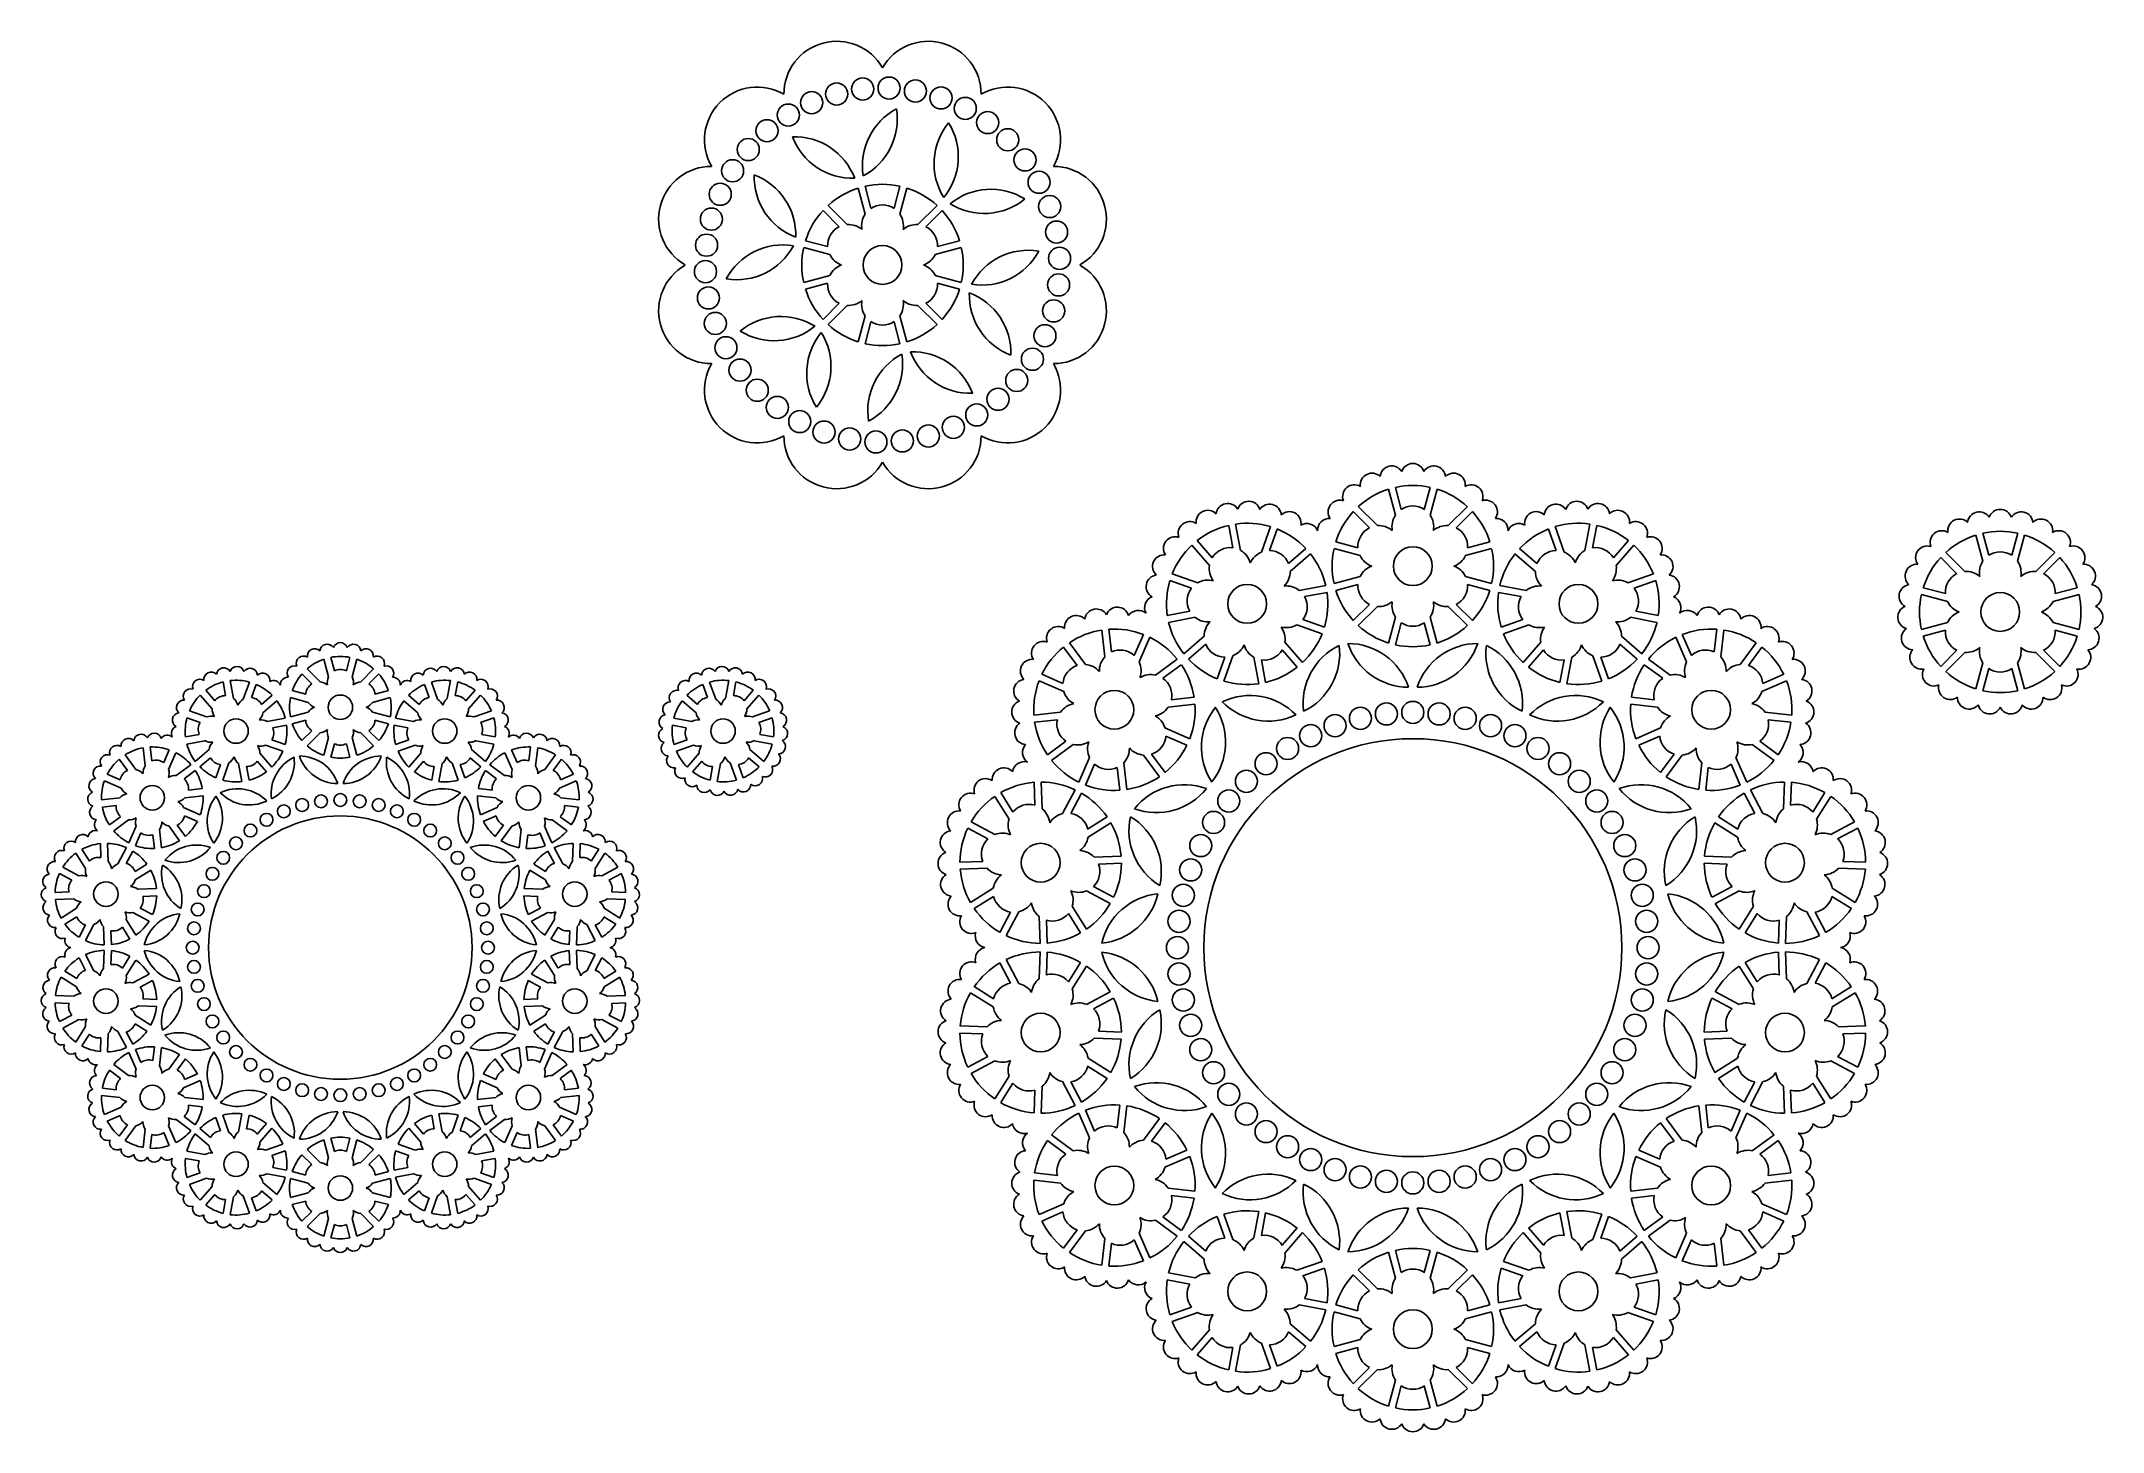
# Model space of a CAD drawing. Extents: x -256 to 210, y -63 to 251.
import ezdxf

# ---------------------------------------------------------------- set-up
doc = ezdxf.new("R2010")
doc.units = 0
doc.layers.get('0').update_dxf_attribs({"linetype": 'CONTINUOUS'})

msp = doc.modelspace()

# ---------------------------------------------------------------- linework, layer by layer
for p, q in [((-71.52, 217.79), (-69.95, 211.91)), ((-69.98, 218.2), (-68.64, 213.21)), ((-62.09, 218.2), (-63.43, 213.21)), ((-60.54, 217.79), (-62.12, 211.91)), ((-79.48, 212.72), (-75.82, 209.06)), ((-78.35, 213.85), (-74.05, 209.54)), ((-53.71, 213.85), (-58.02, 209.54)), ((-52.58, 212.72), (-56.24, 209.06)), ((-83.43, 205.88), (-78.43, 204.55)), ((-48.64, 205.88), (-53.63, 204.55)), ((-83.84, 204.34), (-77.96, 202.76)), ((-48.22, 204.34), (-54.1, 202.76)), ((-83.84, 196.45), (-77.96, 198.03)), ((-83.43, 194.91), (-78.43, 196.25)), ((-48.22, 196.45), (-54.1, 198.03)), ((-48.64, 194.91), (-53.63, 196.25)), ((-79.48, 188.08), (-75.82, 191.73)), ((-78.35, 186.94), (-74.05, 191.25)), ((-53.71, 186.94), (-58.02, 191.25)), ((-52.58, 188.08), (-56.24, 191.73)), ((-71.52, 183), (-69.95, 188.88)), ((-69.98, 182.59), (-68.64, 187.58)), ((-62.09, 182.59), (-63.43, 187.58)), ((-60.54, 183), (-62.12, 188.88)), ((48.33, 149.71), (49.9, 143.83)), ((49.87, 150.12), (51.21, 145.12)), ((57.76, 150.12), (56.42, 145.12)), ((59.3, 149.71), (57.73, 143.83)), ((40.36, 144.63), (44.02, 140.97)), ((41.5, 145.76), (45.8, 141.46)), ((66.14, 145.76), (61.83, 141.46)), ((67.27, 144.63), (63.61, 140.97)), ((12.21, 141.52), (13.17, 136.44)), ((13.78, 141.82), (14.91, 135.84)), ((21.65, 141.23), (19.64, 135.49)), ((23.16, 140.7), (21.45, 135.82)), ((84.47, 140.7), (86.18, 135.82)), ((85.98, 141.23), (87.99, 135.49)), ((93.85, 141.82), (92.72, 135.84)), ((95.42, 141.52), (94.46, 136.44)), ((3.89, 137.06), (7.86, 132.44)), ((5.1, 138.1), (8.48, 134.18)), ((29.67, 136.26), (25.75, 132.89)), ((36.01, 136.26), (41.89, 134.68)), ((36.42, 137.8), (41.42, 136.46)), ((71.62, 136.26), (65.74, 134.68)), ((71.21, 137.8), (66.21, 136.46)), ((77.96, 136.26), (81.88, 132.89)), ((102.53, 138.1), (99.15, 134.18)), ((103.74, 137.06), (99.77, 132.44)), ((174.27, 135.39), (178.57, 131.09)), ((181.1, 139.33), (182.67, 133.45)), ((182.64, 139.75), (183.98, 134.75)), ((190.53, 139.75), (189.19, 134.75)), ((192.07, 139.33), (190.5, 133.45)), ((198.9, 135.39), (194.6, 131.09)), ((-0.55, 130.54), (5.2, 128.53)), ((30.72, 135.05), (26.1, 131.08)), ((76.91, 135.05), (81.53, 131.08)), ((108.18, 130.54), (102.44, 128.53)), ((173.13, 134.26), (176.79, 130.6)), ((200.04, 134.26), (196.38, 130.6)), ((-1.08, 129.03), (3.8, 127.32)), ((34.14, 127.94), (28.16, 126.81)), ((34.44, 126.37), (29.35, 125.41)), ((36.01, 128.37), (41.89, 129.94)), ((36.42, 126.82), (41.42, 128.16)), ((71.62, 128.37), (65.74, 129.94)), ((71.21, 126.82), (66.21, 128.16)), ((73.19, 126.37), (78.28, 125.41)), ((73.49, 127.94), (79.47, 126.81)), ((108.71, 129.03), (103.83, 127.32)), ((168.78, 125.88), (174.66, 124.31)), ((169.19, 127.43), (174.19, 126.09)), ((204.39, 125.88), (198.51, 124.31)), ((203.98, 127.43), (198.98, 126.09)), ((-1.67, 121.17), (3.41, 122.13)), ((40.36, 119.99), (44.02, 123.65)), ((41.5, 118.86), (45.8, 123.17)), ((66.14, 118.86), (61.83, 123.17)), ((67.27, 119.99), (63.61, 123.65)), ((109.3, 121.17), (104.22, 122.13)), ((-16.47, 117.85), (-15.79, 111.8)), ((-14.88, 118.03), (-14.3, 112.89)), ((-7.08, 116.85), (-9.15, 112.11)), ((-1.37, 119.59), (4.61, 120.73)), ((33.32, 117), (27.57, 119.01)), ((33.85, 118.51), (28.97, 120.21)), ((48.33, 114.92), (49.9, 120.8)), ((49.87, 114.5), (51.21, 119.5)), ((57.76, 114.5), (56.42, 119.5)), ((59.3, 114.92), (57.73, 120.8)), ((73.78, 118.51), (78.67, 120.21)), ((74.31, 117), (80.06, 119.01)), ((109, 119.59), (103.02, 120.73)), ((114.71, 116.85), (116.78, 112.11)), ((122.51, 118.03), (121.93, 112.89)), ((124.1, 117.85), (123.42, 111.8)), ((168.78, 118), (174.66, 119.57)), ((169.19, 116.45), (174.19, 117.79)), ((204.39, 118), (198.51, 119.57)), ((203.98, 116.45), (198.98, 117.79)), ((-25.1, 114.02), (-22.03, 109.85)), ((-23.81, 114.97), (-20.19, 110.07)), ((-5.61, 116.21), (-8.05, 110.63)), ((2.05, 112.49), (6.67, 116.46)), ((3.09, 111.28), (7.02, 114.65)), ((11.12, 106.3), (13.13, 112.05)), ((27.66, 109.43), (24.29, 113.36)), ((28.88, 110.48), (24.91, 115.09)), ((78.75, 110.48), (82.73, 115.09)), ((79.97, 109.43), (83.34, 113.36)), ((96.51, 106.3), (94.5, 112.05)), ((104.54, 111.28), (100.62, 114.65)), ((105.58, 112.49), (100.97, 116.46)), ((113.24, 116.21), (115.68, 110.63)), ((131.44, 114.97), (127.83, 110.07)), ((132.73, 114.02), (129.66, 109.85)), ((173.13, 109.62), (176.79, 113.28)), ((174.27, 108.49), (178.57, 112.79)), ((198.9, 108.49), (194.6, 112.79)), ((200.04, 109.62), (196.38, 113.28)), ((-197.25, 107.92), (-195.02, 105.69)), ((-196.09, 109.08), (-193.16, 106.15)), ((-192.32, 111.25), (-191.25, 107.26)), ((-190.74, 111.68), (-189.92, 108.63)), ((-186.39, 111.68), (-187.2, 108.63)), ((-184.81, 111.25), (-185.88, 107.26)), ((-181.04, 109.08), (-183.96, 106.15)), ((-179.88, 107.92), (-182.11, 105.69)), ((-30.02, 107.85), (-25.27, 105.78)), ((0.55, 111.29), (-4.35, 107.68)), ((1.5, 110.01), (-2.66, 106.94)), ((9.61, 106.83), (11.32, 111.72)), ((18.99, 105.72), (17.85, 111.7)), ((20.56, 106.01), (19.6, 111.1)), ((87.07, 106.01), (88.04, 111.1)), ((88.65, 105.72), (89.78, 111.7)), ((98.02, 106.83), (96.31, 111.72)), ((106.13, 110.01), (110.29, 106.94)), ((107.08, 111.29), (111.98, 107.68)), ((137.65, 107.85), (132.91, 105.78)), ((181.1, 104.55), (182.67, 110.43)), ((182.64, 104.13), (183.98, 109.13)), ((190.53, 104.13), (189.19, 109.13)), ((192.07, 104.55), (190.5, 110.43)), ((-220.24, 103.16), (-217.54, 100.03)), ((-219, 104.23), (-216.94, 101.84)), ((-215.08, 106.12), (-214.49, 103.02)), ((-213.47, 106.42), (-212.7, 102.36)), ((-209.13, 106.1), (-210.5, 102.19)), ((-207.59, 105.56), (-208.63, 102.58)), ((-203.99, 103.11), (-206.38, 101.05)), ((-199.85, 102.57), (-195.85, 101.5)), ((-199.42, 104.15), (-196.38, 103.33)), ((-177.28, 102.57), (-181.28, 101.5)), ((-177.7, 104.15), (-180.75, 103.33)), ((-173.13, 103.11), (-170.74, 101.05)), ((-169.54, 105.56), (-168.5, 102.58)), ((-167.99, 106.1), (-166.63, 102.19)), ((-163.65, 106.42), (-164.42, 102.36)), ((-162.05, 106.12), (-162.63, 103.02)), ((-158.13, 104.23), (-160.18, 101.84)), ((-156.88, 103.16), (-159.58, 100.03)), ((-110.24, 103.11), (-107.85, 101.05)), ((-106.64, 105.56), (-105.6, 102.58)), ((-105.1, 106.1), (-103.73, 102.19)), ((-100.76, 106.42), (-101.53, 102.36)), ((-99.15, 106.12), (-99.74, 103.02)), ((-95.23, 104.23), (-97.29, 101.84)), ((-93.99, 103.16), (-96.69, 100.03)), ((-30.66, 106.38), (-25.07, 103.95)), ((4.38, 102.67), (-0.76, 102.09)), ((103.25, 102.67), (108.39, 102.09)), ((138.29, 106.38), (132.71, 103.95)), ((-223.23, 98.02), (-220.26, 96.98)), ((-222.69, 99.57), (-218.79, 98.2)), ((-202.92, 101.87), (-206.06, 99.17)), ((-201.03, 97.95), (-205.1, 97.18)), ((-199.85, 98.22), (-195.85, 99.29)), ((-177.28, 98.22), (-181.28, 99.29)), ((-176.09, 97.95), (-172.03, 97.18)), ((-174.2, 101.87), (-171.07, 99.17)), ((-154.43, 99.57), (-158.34, 98.2)), ((-153.89, 98.02), (-156.87, 96.98)), ((-113.19, 97.95), (-109.13, 97.18)), ((-111.31, 101.87), (-108.17, 99.17)), ((-91.54, 99.57), (-95.44, 98.2)), ((-91, 98.02), (-93.97, 96.98)), ((-31.83, 98.59), (-25.78, 99.27)), ((4.56, 101.08), (-1.49, 100.39)), ((103.07, 101.08), (109.12, 100.39)), ((139.46, 98.59), (133.41, 99.27)), ((-223.56, 93.68), (-220.46, 94.27)), ((-200.73, 96.34), (-203.83, 95.75)), ((-199.42, 96.63), (-196.38, 97.45)), ((-197.25, 92.87), (-195.02, 95.1)), ((-196.09, 91.71), (-193.16, 94.63)), ((-192.32, 89.53), (-191.25, 93.53)), ((-184.81, 89.53), (-185.88, 93.53)), ((-181.04, 91.71), (-183.96, 94.63)), ((-179.88, 92.87), (-182.11, 95.1)), ((-177.7, 96.63), (-180.75, 97.45)), ((-176.4, 96.34), (-173.3, 95.75)), ((-153.57, 93.68), (-156.67, 94.27)), ((-113.5, 96.34), (-110.4, 95.75)), ((-90.67, 93.68), (-93.77, 94.27)), ((-31.65, 97), (-26.51, 97.57)), ((3.39, 93.28), (-2.19, 95.71)), ((2.75, 91.81), (-1.99, 93.88)), ((104.24, 93.28), (109.82, 95.71)), ((104.88, 91.81), (109.62, 93.88)), ((139.28, 97), (134.14, 97.57)), ((-238.52, 88.66), (-236.65, 86.13)), ((-237.2, 89.64), (-234.75, 86.31)), ((-233.15, 91.23), (-232.69, 87.12)), ((-231.53, 91.41), (-231.17, 88.28)), ((-227.22, 90.76), (-228.48, 87.87)), ((-225.72, 90.11), (-227.38, 86.32)), ((-223.25, 92.07), (-219.19, 92.84)), ((-221.37, 88.15), (-218.23, 90.85)), ((-220.3, 86.91), (-217.91, 88.97)), ((-204.05, 86.86), (-206.75, 89.99)), ((-201.6, 90.45), (-205.5, 91.82)), ((-201.06, 92), (-204.03, 93.04)), ((-190.74, 89.11), (-189.92, 92.16)), ((-186.39, 89.11), (-187.2, 92.16)), ((-176.07, 92), (-173.09, 93.04)), ((-175.53, 90.45), (-171.62, 91.82)), ((-173.08, 86.86), (-170.38, 89.99)), ((-156.83, 86.91), (-159.22, 88.97)), ((-155.76, 88.15), (-158.89, 90.85)), ((-153.87, 92.07), (-157.94, 92.84)), ((-151.4, 90.11), (-149.75, 86.32)), ((-149.9, 90.76), (-148.64, 87.87)), ((-145.6, 91.41), (-145.95, 88.28)), ((-143.97, 91.23), (-144.44, 87.12)), ((-139.92, 89.64), (-142.38, 86.31)), ((-138.6, 88.66), (-140.48, 86.13)), ((-113.17, 92), (-110.2, 93.04)), ((-112.63, 90.45), (-108.73, 91.82)), ((-110.18, 86.86), (-107.48, 89.99)), ((-93.93, 86.91), (-96.32, 88.97)), ((-92.86, 88.15), (-96, 90.85)), ((-90.98, 92.07), (-95.04, 92.84)), ((-28.77, 89.65), (-24.61, 92.73)), ((-27.82, 88.37), (-22.92, 91.98)), ((-21.65, 83.45), (-19.22, 89.03)), ((-3.46, 84.69), (-7.07, 89.59)), ((-2.17, 85.64), (-5.24, 89.81)), ((109.8, 85.64), (112.87, 89.81)), ((111.09, 84.69), (114.7, 89.59)), ((129.29, 83.45), (126.85, 89.03)), ((135.45, 88.37), (130.55, 91.98)), ((136.4, 89.65), (132.24, 92.73)), ((-241.23, 85.26), (-238.34, 84)), ((-222.32, 87.39), (-225.65, 84.94)), ((-221.35, 86.08), (-223.89, 84.2)), ((-216.7, 84.46), (-215.66, 87.44)), ((-215.16, 83.92), (-213.79, 87.82)), ((-210.82, 83.6), (-211.59, 87.66)), ((-209.21, 83.9), (-209.8, 87)), ((-205.29, 85.79), (-207.35, 88.18)), ((-171.84, 85.79), (-169.78, 88.18)), ((-167.92, 83.9), (-167.33, 87)), ((-166.31, 83.6), (-165.54, 87.66)), ((-161.97, 83.92), (-163.33, 87.82)), ((-160.42, 84.46), (-161.46, 87.44)), ((-155.78, 86.08), (-153.24, 84.2)), ((-154.81, 87.39), (-151.48, 84.94)), ((-135.89, 85.26), (-138.78, 84)), ((-108.94, 85.79), (-106.88, 88.18)), ((-105.02, 83.9), (-104.43, 87)), ((-103.41, 83.6), (-102.64, 87.66)), ((-99.07, 83.92), (-100.44, 87.82)), ((-97.53, 84.46), (-98.57, 87.44)), ((-20.19, 82.81), (-18.12, 87.55)), ((-12.39, 81.63), (-12.97, 86.77)), ((-10.8, 81.81), (-11.48, 87.86)), ((118.43, 81.81), (119.11, 87.86)), ((120.02, 81.63), (120.6, 86.77)), ((127.82, 82.81), (125.75, 87.55)), ((-242.54, 79.46), (-238.43, 79.92)), ((-241.89, 83.76), (-238.1, 82.11)), ((-219.57, 80.4), (-223.68, 79.93)), ((-219.76, 82.03), (-222.89, 81.67)), ((-157.55, 80.4), (-153.44, 79.93)), ((-157.37, 82.03), (-154.23, 81.67)), ((-135.24, 83.76), (-139.03, 82.11)), ((-134.59, 79.46), (-138.7, 79.92)), ((-40.66, 80.24), (-37.42, 75.09)), ((-39.31, 81.09), (-36.56, 76.71)), ((-31.77, 83.42), (-31.58, 78.25)), ((-30.17, 83.48), (-29.95, 77.39)), ((-22.48, 81.72), (-25.33, 76.34)), ((-21.07, 80.98), (-23.49, 76.4)), ((128.7, 80.98), (131.12, 76.4)), ((130.12, 81.72), (132.96, 76.34)), ((137.81, 83.48), (137.58, 77.39)), ((139.4, 83.42), (139.21, 78.25)), ((146.94, 81.09), (144.19, 76.71)), ((148.3, 80.24), (145.06, 75.09)), ((-242.35, 77.83), (-239.22, 78.18)), ((-240.76, 73.78), (-238.23, 75.65)), ((-239.79, 72.46), (-236.46, 74.92)), ((-220.22, 76.1), (-224.01, 77.75)), ((-220.88, 74.59), (-223.77, 75.86)), ((-156.9, 76.1), (-153.11, 77.75)), ((-156.25, 74.59), (-153.36, 75.86)), ((-137.33, 72.46), (-140.66, 74.92)), ((-136.36, 73.78), (-138.9, 75.65)), ((-134.77, 77.83), (-137.91, 78.18)), ((-15.29, 75.61), (-19.67, 72.86)), ((122.92, 75.61), (127.3, 72.86)), ((-236.39, 69.75), (-234.74, 73.54)), ((-234.89, 69.1), (-233.63, 71.99)), ((-230.59, 68.45), (-230.94, 71.58)), ((-228.96, 68.63), (-229.42, 72.74)), ((-224.91, 70.22), (-227.36, 73.55)), ((-223.59, 71.19), (-225.46, 73.73)), ((-153.54, 71.19), (-151.66, 73.73)), ((-152.22, 70.22), (-149.76, 73.55)), ((-148.17, 68.63), (-147.7, 72.74)), ((-146.54, 68.45), (-146.19, 71.58)), ((-142.24, 69.1), (-143.5, 71.99)), ((-140.74, 69.75), (-142.39, 73.54)), ((-46.78, 73.05), (-42.2, 70.63)), ((-46.03, 74.46), (-40.65, 71.62)), ((-14.44, 74.26), (-19.59, 71.02)), ((122.07, 74.26), (127.22, 71.02)), ((153.66, 74.46), (148.28, 71.62)), ((154.41, 73.05), (149.83, 70.63)), ((-248.34, 67.41), (-246.14, 63.9)), ((-246.96, 68.28), (-245.28, 65.61)), ((-242.8, 69.56), (-242.68, 66.41)), ((-241.16, 69.62), (-241.01, 65.49)), ((-236.92, 68.65), (-238.85, 64.99)), ((-235.47, 67.89), (-236.94, 65.1)), ((-141.65, 67.89), (-140.18, 65.1)), ((-140.21, 68.65), (-138.27, 64.99)), ((-135.96, 69.62), (-136.12, 65.49)), ((-134.33, 69.56), (-134.45, 66.41)), ((-130.17, 68.28), (-131.85, 65.61)), ((-128.78, 67.41), (-130.98, 63.9)), ((-48.53, 65.36), (-43.36, 65.55)), ((-12.11, 66.72), (-18.2, 66.49)), ((119.74, 66.72), (125.83, 66.49)), ((156.16, 65.36), (150.99, 65.55)), ((-252.07, 62.77), (-249.28, 61.29)), ((-251.3, 64.22), (-247.64, 62.28)), ((-232.28, 64.93), (-234.95, 63.25)), ((-231.41, 63.54), (-234.91, 61.34)), ((-145.72, 63.54), (-142.21, 61.34)), ((-144.84, 64.93), (-142.17, 63.25)), ((-125.82, 64.22), (-129.48, 62.28)), ((-125.06, 62.77), (-127.85, 61.29)), ((-48.47, 63.76), (-42.39, 63.99)), ((-12.05, 65.12), (-17.22, 64.93)), ((119.68, 65.12), (124.85, 64.93)), ((156.1, 63.76), (150.02, 63.99)), ((-253.04, 58.53), (-249.88, 58.64)), ((-252.97, 56.89), (-248.84, 57.04)), ((-230.13, 59.38), (-234.26, 59.23)), ((-230.07, 57.75), (-233.22, 57.63)), ((-147.06, 57.75), (-143.91, 57.63)), ((-147, 59.38), (-142.86, 59.23)), ((-124.15, 56.89), (-128.29, 57.04)), ((-124.09, 58.53), (-127.24, 58.64)), ((-46.15, 56.22), (-40.99, 59.46)), ((-45.3, 54.87), (-40.92, 57.62)), ((-14.56, 56.02), (-19.94, 58.86)), ((-13.81, 57.43), (-18.38, 59.85)), ((121.44, 57.43), (126.01, 59.85)), ((122.19, 56.02), (127.57, 58.86)), ((152.93, 54.87), (148.55, 57.62)), ((153.78, 56.22), (148.62, 59.46)), ((-251.69, 52.73), (-248.19, 54.93)), ((-250.82, 51.34), (-248.15, 53.02)), ((-246.18, 47.62), (-244.25, 51.28)), ((-234.76, 48.87), (-236.96, 52.37)), ((-231.8, 52.06), (-235.46, 53.99)), ((-231.03, 53.5), (-233.82, 54.98)), ((-146.09, 53.5), (-143.3, 54.98)), ((-145.33, 52.06), (-141.67, 53.99)), ((-142.37, 48.87), (-140.17, 52.37)), ((-130.94, 47.62), (-132.88, 51.28)), ((-126.31, 51.34), (-128.98, 53.02)), ((-125.43, 52.73), (-128.94, 54.93)), ((-39.51, 49.5), (-37.1, 54.08)), ((-38.1, 48.75), (-35.25, 54.14)), ((-30.41, 47), (-30.64, 53.08)), ((-28.81, 47.06), (-29, 52.23)), ((-21.27, 49.38), (-24.03, 53.76)), ((-19.92, 50.23), (-23.16, 55.39)), ((127.55, 50.23), (130.79, 55.39)), ((128.91, 49.38), (131.66, 53.76)), ((136.44, 47.06), (136.64, 52.23)), ((138.04, 47), (138.27, 53.08)), ((145.73, 48.75), (142.89, 54.14)), ((147.15, 49.5), (144.73, 54.08)), ((-247.63, 48.38), (-246.16, 51.17)), ((-241.94, 46.65), (-242.1, 50.78)), ((-240.3, 46.71), (-240.42, 49.86)), ((-236.15, 47.99), (-237.82, 50.67)), ((-140.98, 47.99), (-139.3, 50.67)), ((-136.82, 46.71), (-136.7, 49.86)), ((-135.19, 46.65), (-135.03, 50.78)), ((-129.5, 48.38), (-130.97, 51.17)), ((-247.63, 43.7), (-246.16, 40.91)), ((-246.18, 44.46), (-244.25, 40.81)), ((-241.94, 45.43), (-242.1, 41.3)), ((-240.3, 45.37), (-240.42, 42.22)), ((-236.15, 44.09), (-237.82, 41.42)), ((-234.76, 43.22), (-236.96, 39.71)), ((-142.37, 43.22), (-140.17, 39.71)), ((-140.98, 44.09), (-139.3, 41.42)), ((-136.82, 45.37), (-136.7, 42.22)), ((-135.19, 45.43), (-135.03, 41.3)), ((-130.94, 44.46), (-132.88, 40.81)), ((-129.5, 43.7), (-130.97, 40.91)), ((-39.51, 42.58), (-37.1, 38.01)), ((-38.1, 43.33), (-35.25, 37.95)), ((-30.41, 45.08), (-30.64, 39)), ((-28.81, 45.02), (-29, 39.85)), ((-21.27, 42.7), (-24.03, 38.32)), ((128.91, 42.7), (131.66, 38.32)), ((136.44, 45.02), (136.64, 39.85)), ((138.04, 45.08), (138.27, 39)), ((145.73, 43.33), (142.89, 37.95)), ((147.15, 42.58), (144.73, 38.01)), ((-251.69, 39.35), (-248.19, 37.15)), ((-250.82, 40.74), (-248.15, 39.06)), ((-231.8, 40.03), (-235.46, 38.09)), ((-231.03, 38.58), (-233.82, 37.11)), ((-146.09, 38.58), (-143.3, 37.11)), ((-145.33, 40.03), (-141.67, 38.09)), ((-126.31, 40.74), (-128.98, 39.06)), ((-125.43, 39.35), (-128.94, 37.15)), ((-19.92, 41.85), (-23.16, 36.69)), ((127.55, 41.85), (130.79, 36.69)), ((-253.04, 33.56), (-249.88, 33.44)), ((-252.97, 35.19), (-248.84, 35.04)), ((-230.13, 32.7), (-234.26, 32.86)), ((-230.07, 34.34), (-233.22, 34.46)), ((-147.06, 34.34), (-143.91, 34.46)), ((-147, 32.7), (-142.86, 32.86)), ((-124.15, 35.19), (-128.29, 35.04)), ((-124.09, 33.56), (-127.24, 33.44)), ((-46.15, 35.86), (-40.99, 32.62)), ((-45.3, 37.22), (-40.92, 34.46)), ((-14.56, 36.07), (-19.94, 33.22)), ((-13.81, 34.65), (-18.38, 32.23)), ((121.44, 34.65), (126.01, 32.23)), ((122.19, 36.07), (127.57, 33.22)), ((152.93, 37.22), (148.55, 34.46)), ((153.78, 35.86), (148.62, 32.62)), ((-252.07, 29.32), (-249.28, 30.79)), ((-251.3, 27.87), (-247.64, 29.8)), ((-248.34, 24.68), (-246.14, 28.18)), ((-232.28, 27.16), (-234.95, 28.83)), ((-231.41, 28.54), (-234.91, 30.74)), ((-145.72, 28.54), (-142.21, 30.74)), ((-144.84, 27.16), (-142.17, 28.83)), ((-128.78, 24.68), (-130.98, 28.18)), ((-125.82, 27.87), (-129.48, 29.8)), ((-125.06, 29.32), (-127.85, 30.79)), ((-48.47, 28.33), (-42.39, 28.1)), ((156.1, 28.33), (150.02, 28.1)), ((-246.96, 23.81), (-245.28, 26.48)), ((-242.8, 22.52), (-242.68, 25.68)), ((-241.16, 22.46), (-241.01, 26.6)), ((-236.92, 23.43), (-238.85, 27.09)), ((-235.47, 24.2), (-236.94, 26.99)), ((-230.59, 23.64), (-230.94, 20.5)), ((-228.96, 23.45), (-229.42, 19.34)), ((-148.17, 23.45), (-147.7, 19.34)), ((-146.54, 23.64), (-146.19, 20.5)), ((-141.65, 24.2), (-140.18, 26.99)), ((-140.21, 23.43), (-138.27, 27.09)), ((-135.96, 22.46), (-136.12, 26.6)), ((-134.33, 22.52), (-134.45, 25.68)), ((-130.17, 23.81), (-131.85, 26.48)), ((-48.53, 26.73), (-43.36, 26.53)), ((-12.11, 25.36), (-18.2, 25.59)), ((-12.05, 26.96), (-17.22, 27.16)), ((119.68, 26.96), (124.85, 27.16)), ((119.74, 25.36), (125.83, 25.59)), ((156.16, 26.73), (150.99, 26.53)), ((-239.79, 19.62), (-236.46, 17.16)), ((-236.39, 22.33), (-234.74, 18.54)), ((-234.89, 22.99), (-233.63, 20.1)), ((-224.91, 21.86), (-227.36, 18.53)), ((-223.59, 20.89), (-225.46, 18.35)), ((-153.54, 20.89), (-151.66, 18.35)), ((-152.22, 21.86), (-149.76, 18.53)), ((-142.24, 22.99), (-143.5, 20.1)), ((-140.74, 22.33), (-142.39, 18.54)), ((-137.33, 19.62), (-140.66, 17.16)), ((-46.78, 19.04), (-42.2, 21.45)), ((-46.03, 17.62), (-40.65, 20.47)), ((-15.29, 16.47), (-19.67, 19.22)), ((-14.44, 17.83), (-19.59, 21.07)), ((122.07, 17.83), (127.22, 21.07)), ((122.92, 16.47), (127.3, 19.22)), ((153.66, 17.62), (148.28, 20.47)), ((154.41, 19.04), (149.83, 21.45)), ((-242.35, 14.25), (-239.22, 13.9)), ((-240.76, 18.3), (-238.23, 16.43)), ((-220.22, 15.99), (-224.01, 14.33)), ((-220.88, 17.49), (-223.77, 16.23)), ((-156.9, 15.99), (-153.11, 14.33)), ((-156.25, 17.49), (-153.36, 16.23)), ((-136.36, 18.3), (-138.9, 16.43)), ((-134.77, 14.25), (-137.91, 13.9)), ((-40.66, 11.84), (-37.42, 17)), ((-39.31, 10.99), (-36.56, 15.37)), ((-30.17, 8.6), (-29.95, 14.69)), ((-22.48, 10.36), (-25.33, 15.74)), ((-21.07, 11.11), (-23.49, 15.68)), ((128.7, 11.11), (131.12, 15.68)), ((130.12, 10.36), (132.96, 15.74)), ((137.81, 8.6), (137.58, 14.69)), ((146.94, 10.99), (144.19, 15.37)), ((148.3, 11.84), (145.06, 17)), ((-242.54, 12.62), (-238.43, 12.16)), ((-241.89, 8.32), (-238.1, 9.98)), ((-219.57, 11.69), (-223.68, 12.15)), ((-219.76, 10.06), (-222.89, 10.41)), ((-157.55, 11.69), (-153.44, 12.15)), ((-157.37, 10.06), (-154.23, 10.41)), ((-135.24, 8.32), (-139.03, 9.98)), ((-134.59, 12.62), (-138.7, 12.16)), ((-31.77, 8.66), (-31.58, 13.83)), ((-12.39, 10.45), (-12.97, 5.31)), ((-10.8, 10.27), (-11.48, 4.22)), ((118.43, 10.27), (119.11, 4.22)), ((120.02, 10.45), (120.6, 5.31)), ((139.4, 8.66), (139.21, 13.83)), ((-241.23, 6.82), (-238.34, 8.08)), ((-238.52, 3.42), (-236.65, 5.96)), ((-237.2, 2.45), (-234.75, 5.77)), ((-233.15, 0.86), (-232.69, 4.97)), ((-225.72, 1.98), (-227.38, 5.77)), ((-222.32, 4.69), (-225.65, 7.15)), ((-221.35, 6.01), (-223.89, 7.88)), ((-220.3, 5.17), (-217.91, 3.11)), ((-216.7, 7.62), (-215.66, 4.64)), ((-215.16, 8.16), (-213.79, 4.26)), ((-210.82, 8.49), (-211.59, 4.42)), ((-209.21, 8.18), (-209.8, 5.08)), ((-205.29, 6.3), (-207.35, 3.9)), ((-204.05, 5.23), (-206.75, 2.09)), ((-173.08, 5.23), (-170.38, 2.09)), ((-171.84, 6.3), (-169.78, 3.9)), ((-167.92, 8.18), (-167.33, 5.08)), ((-166.31, 8.49), (-165.54, 4.42)), ((-161.97, 8.16), (-163.33, 4.26)), ((-160.42, 7.62), (-161.46, 4.64)), ((-156.83, 5.17), (-159.22, 3.11)), ((-155.78, 6.01), (-153.24, 7.88)), ((-154.81, 4.69), (-151.48, 7.15)), ((-151.4, 1.98), (-149.75, 5.77)), ((-143.97, 0.86), (-144.44, 4.97)), ((-139.92, 2.45), (-142.38, 5.77)), ((-138.6, 3.42), (-140.48, 5.96)), ((-135.89, 6.82), (-138.78, 8.08)), ((-21.65, 8.63), (-19.22, 3.05)), ((-20.19, 9.27), (-18.12, 4.53)), ((-3.46, 7.39), (-7.07, 2.49)), ((-2.17, 6.44), (-5.24, 2.28)), ((109.8, 6.44), (112.87, 2.28)), ((111.09, 7.39), (114.7, 2.49)), ((127.82, 9.27), (125.75, 4.53)), ((129.29, 8.63), (126.85, 3.05)), ((-231.53, 0.67), (-231.17, 3.81)), ((-227.22, 1.32), (-228.48, 4.21)), ((-223.25, 0.01), (-219.19, -0.76)), ((-221.37, 3.93), (-218.23, 1.23)), ((-201.6, 1.63), (-205.5, 0.27)), ((-201.06, 0.09), (-204.03, -0.96)), ((-196.09, 0.37), (-193.16, -2.55)), ((-192.32, 2.55), (-191.25, -1.45)), ((-190.74, 2.97), (-189.92, -0.07)), ((-186.39, 2.97), (-187.2, -0.07)), ((-184.81, 2.55), (-185.88, -1.45)), ((-181.04, 0.37), (-183.96, -2.55)), ((-176.07, 0.09), (-173.09, -0.96)), ((-175.53, 1.63), (-171.62, 0.27)), ((-155.76, 3.93), (-158.89, 1.23)), ((-153.87, 0.01), (-157.94, -0.76)), ((-149.9, 1.32), (-148.64, 4.21)), ((-145.6, 0.67), (-145.95, 3.81)), ((-28.77, 2.43), (-24.61, -0.64)), ((-27.82, 3.72), (-22.92, 0.1)), ((2.75, 0.27), (-1.99, -1.8)), ((104.88, 0.27), (109.62, -1.8)), ((135.45, 3.72), (130.55, 0.1)), ((136.4, 2.43), (132.24, -0.64)), ((-223.56, -1.6), (-220.46, -2.19)), ((-200.73, -4.25), (-203.83, -3.67)), ((-199.42, -4.55), (-196.38, -5.37)), ((-197.25, -0.78), (-195.02, -3.01)), ((-179.88, -0.78), (-182.11, -3.01)), ((-177.7, -4.55), (-180.75, -5.37)), ((-176.4, -4.25), (-173.3, -3.67)), ((-153.57, -1.6), (-156.67, -2.19)), ((3.39, -1.19), (-2.19, -3.63)), ((104.24, -1.19), (109.82, -3.63)), ((-223.23, -5.94), (-220.26, -4.9)), ((-222.69, -7.49), (-218.79, -6.12)), ((-220.24, -11.08), (-217.54, -7.94)), ((-203.99, -11.02), (-206.38, -8.97)), ((-202.92, -9.78), (-206.06, -7.08)), ((-201.03, -5.86), (-205.1, -5.09)), ((-199.85, -6.13), (-195.85, -7.2)), ((-177.28, -6.13), (-181.28, -7.2)), ((-176.09, -5.86), (-172.03, -5.09)), ((-174.2, -9.78), (-171.07, -7.08)), ((-173.13, -11.02), (-170.74, -8.97)), ((-156.88, -11.08), (-159.58, -7.94)), ((-154.43, -7.49), (-158.34, -6.12)), ((-153.89, -5.94), (-156.87, -4.9)), ((-31.83, -6.5), (-25.78, -7.18)), ((-31.65, -4.91), (-26.51, -5.49)), ((4.56, -8.99), (-1.49, -8.31)), ((103.07, -8.99), (109.12, -8.31)), ((139.46, -6.5), (133.41, -7.18)), ((139.28, -4.91), (134.14, -5.49)), ((-219, -12.15), (-216.94, -9.76)), ((-215.08, -14.04), (-214.49, -10.94)), ((-213.47, -14.34), (-212.7, -10.28)), ((-209.13, -14.02), (-210.5, -10.11)), ((-207.59, -13.47), (-208.63, -10.5)), ((-199.85, -10.48), (-195.85, -9.41)), ((-199.42, -12.07), (-196.38, -11.25)), ((-197.25, -15.83), (-195.02, -13.6)), ((-179.88, -15.83), (-182.11, -13.6)), ((-177.28, -10.48), (-181.28, -9.41)), ((-177.7, -12.07), (-180.75, -11.25)), ((-169.54, -13.47), (-168.5, -10.5)), ((-167.99, -14.02), (-166.63, -10.11)), ((-163.65, -14.34), (-164.42, -10.28)), ((-162.05, -14.04), (-162.63, -10.94)), ((-158.13, -12.15), (-160.18, -9.76)), ((-30.66, -14.3), (-25.07, -11.87)), ((-30.02, -15.77), (-25.27, -13.7)), ((4.38, -10.58), (-0.76, -10)), ((18.99, -13.63), (17.85, -19.61)), ((20.56, -13.93), (19.6, -19.01)), ((87.07, -13.93), (88.04, -19.01)), ((88.65, -13.63), (89.78, -19.61)), ((103.25, -10.58), (108.39, -10)), ((138.29, -14.3), (132.71, -11.87)), ((137.65, -15.77), (132.91, -13.7)), ((-196.09, -16.99), (-193.16, -14.07)), ((-192.32, -19.17), (-191.25, -15.17)), ((-190.74, -19.59), (-189.92, -16.55)), ((-186.39, -19.59), (-187.2, -16.55)), ((-184.81, -19.17), (-185.88, -15.17)), ((-181.04, -16.99), (-183.96, -14.07)), ((-25.1, -21.93), (-22.03, -17.77)), ((-23.81, -22.88), (-20.19, -17.99)), ((-5.61, -24.13), (-8.05, -18.55)), ((0.55, -19.21), (-4.35, -15.6)), ((1.5, -17.92), (-2.66, -14.85)), ((9.61, -14.75), (11.32, -19.63)), ((11.12, -14.22), (13.13, -19.97)), ((27.66, -17.35), (24.29, -21.27)), ((28.88, -18.4), (24.91, -23.01)), ((78.75, -18.4), (82.73, -23.01)), ((79.97, -17.35), (83.34, -21.27)), ((96.51, -14.22), (94.5, -19.97)), ((98.02, -14.75), (96.31, -19.63)), ((106.13, -17.92), (110.29, -14.85)), ((107.08, -19.21), (111.98, -15.6)), ((113.24, -24.13), (115.68, -18.55)), ((131.44, -22.88), (127.83, -17.99)), ((132.73, -21.93), (129.66, -17.77)), ((-16.47, -25.77), (-15.79, -19.72)), ((-14.88, -25.94), (-14.3, -20.8)), ((-7.08, -24.77), (-9.15, -20.03)), ((2.05, -20.41), (6.67, -24.38)), ((3.09, -19.19), (7.02, -22.57)), ((48.33, -22.83), (49.9, -28.72)), ((49.87, -22.42), (51.21, -27.42)), ((57.76, -22.42), (56.42, -27.42)), ((59.3, -22.83), (57.73, -28.72)), ((104.54, -19.19), (100.62, -22.57)), ((105.58, -20.41), (100.97, -24.38)), ((114.71, -24.77), (116.78, -20.03)), ((122.51, -25.94), (121.93, -20.8)), ((124.1, -25.77), (123.42, -19.72)), ((-1.37, -27.51), (4.61, -28.64)), ((33.32, -24.91), (27.57, -26.92)), ((33.85, -26.42), (28.97, -28.13)), ((40.36, -27.91), (44.02, -31.57)), ((41.5, -26.78), (45.8, -31.08)), ((66.14, -26.78), (61.83, -31.08)), ((67.27, -27.91), (63.61, -31.57)), ((73.78, -26.42), (78.67, -28.13)), ((74.31, -24.91), (80.06, -26.92)), ((109, -27.51), (103.02, -28.64)), ((-1.67, -29.08), (3.41, -30.05)), ((109.3, -29.08), (104.22, -30.05)), ((-1.08, -36.95), (3.8, -35.24)), ((-0.55, -38.46), (5.2, -36.45)), ((34.14, -35.86), (28.16, -34.73)), ((34.44, -34.29), (29.35, -33.33)), ((36.01, -36.29), (41.89, -37.86)), ((36.42, -34.74), (41.42, -36.08)), ((71.62, -36.29), (65.74, -37.86)), ((71.21, -34.74), (66.21, -36.08)), ((73.19, -34.29), (78.28, -33.33)), ((73.49, -35.86), (79.47, -34.73)), ((108.18, -38.46), (102.44, -36.45)), ((108.71, -36.95), (103.83, -35.24)), ((3.89, -44.98), (7.86, -40.36)), ((29.67, -44.18), (25.75, -40.8)), ((30.72, -42.97), (26.1, -38.99)), ((76.91, -42.97), (81.53, -38.99)), ((77.96, -44.18), (81.88, -40.8)), ((103.74, -44.98), (99.77, -40.36)), ((5.1, -46.02), (8.48, -42.1)), ((12.21, -49.44), (13.17, -44.36)), ((13.78, -49.74), (14.91, -43.76)), ((21.65, -49.15), (19.64, -43.4)), ((23.16, -48.62), (21.45, -43.74)), ((36.01, -44.17), (41.89, -42.6)), ((36.42, -45.72), (41.42, -44.38)), ((71.62, -44.17), (65.74, -42.6)), ((71.21, -45.72), (66.21, -44.38)), ((84.47, -48.62), (86.18, -43.74)), ((85.98, -49.15), (87.99, -43.4)), ((93.85, -49.74), (92.72, -43.76)), ((95.42, -49.44), (94.46, -44.36)), ((102.53, -46.02), (99.15, -42.1)), ((40.36, -52.55), (44.02, -48.89)), ((41.5, -53.68), (45.8, -49.37)), ((66.14, -53.68), (61.83, -49.37)), ((67.27, -52.55), (63.61, -48.89)), ((48.33, -57.62), (49.9, -51.74)), ((49.87, -58.04), (51.21, -53.04)), ((57.76, -58.04), (56.42, -53.04)), ((59.3, -57.62), (57.73, -51.74))]:
    msp.add_line(p, q)
for centre, radius in [((-70.51, 240.18), 2.5), ((-64.54, 240.4), 2.5), ((-82.04, 237.09), 2.5), ((-76.39, 239.06), 2.5), ((-58.59, 239.73), 2.5), ((-52.81, 238.18), 2.5), ((-47.33, 235.79), 2.5), ((-92.14, 230.74), 2.5), ((-87.33, 234.29), 2.5), ((-42.26, 232.61), 2.5), ((-96.38, 226.51), 2.5), ((-37.72, 228.7), 2.5), ((-99.93, 221.69), 2.5), ((-33.82, 224.17), 2.5), ((-30.64, 219.1), 2.5), ((-102.72, 216.4), 2.5), ((-28.25, 213.62), 2.5), ((-104.7, 210.76), 2.5), ((-26.7, 207.84), 2.5), ((-105.81, 204.88), 2.5), ((-106.04, 198.9), 2.5), ((-66.03, 200.4), 4.39), ((-26.03, 201.89), 2.5), ((-26.25, 195.91), 2.5), ((-105.37, 192.95), 2.5), ((-27.36, 190.03), 2.5), ((-103.82, 187.17), 2.5), ((-29.34, 184.39), 2.5), ((-101.43, 181.69), 2.5), ((-98.24, 176.62), 2.5), ((-32.14, 179.1), 2.5), ((-94.34, 172.09), 2.5), ((-39.92, 170.05), 2.5), ((-35.69, 174.28), 2.5), ((-89.8, 168.19), 2.5), ((-44.73, 166.5), 2.5), ((-84.74, 165), 2.5), ((-79.25, 162.61), 2.5), ((-73.47, 161.06), 2.5), ((-61.55, 160.62), 2.5), ((-55.67, 161.73), 2.5), ((-50.02, 163.7), 2.5), ((-67.53, 160.39), 2.5), ((53.82, 132.31), 4.39), ((16.38, 123.77), 4.39), ((91.25, 123.77), 4.39), ((186.58, 121.94), 4.39), ((-188.56, 100.39), 2.77), ((-13.63, 99.83), 4.39), ((121.26, 99.83), 4.39), ((36.25, 96.24), 2.5), ((41.98, 97.89), 2.5), ((47.86, 98.89), 2.5), ((53.82, 99.23), 2.5), ((59.77, 98.89), 2.5), ((65.65, 97.89), 2.5), ((71.38, 96.24), 2.5), ((-212.14, 95.01), 2.77), ((-164.98, 95.01), 2.77), ((-102.08, 95.01), 2.77), ((53.82, 46.04), 47.25), ((25.52, 91.07), 2.5), ((30.74, 93.96), 2.5), ((76.89, 93.96), 2.5), ((82.11, 91.07), 2.5), ((20.66, 87.62), 2.5), ((86.98, 87.62), 2.5), ((16.21, 83.65), 2.5), ((91.42, 83.65), 2.5), ((-231.06, 79.93), 2.77), ((-197.2, 78.28), 1.45), ((-192.92, 79.13), 1.45), ((-188.56, 79.42), 1.45), ((-184.21, 79.13), 1.45), ((-179.92, 78.28), 1.45), ((-146.07, 79.93), 2.77), ((12.23, 79.2), 2.5), ((95.4, 79.2), 2.5), ((-188.56, 46.04), 29.77), ((-205.25, 74.95), 1.45), ((-201.34, 76.88), 1.45), ((-175.79, 76.88), 1.45), ((-171.88, 74.95), 1.45), ((8.78, 74.34), 2.5), ((98.85, 74.34), 2.5), ((-212.16, 69.64), 1.45), ((-208.88, 72.52), 1.45), ((-168.25, 72.52), 1.45), ((-164.96, 69.64), 1.45), ((5.9, 69.12), 2.5), ((101.73, 69.12), 2.5), ((-215.04, 66.36), 1.45), ((-162.08, 66.36), 1.45), ((-30.29, 65.24), 4.39), ((3.62, 63.61), 2.5), ((104.02, 63.61), 2.5), ((137.92, 65.24), 4.39), ((-241.55, 58.14), 2.77), ((-217.47, 62.73), 1.45), ((-159.66, 62.73), 1.45), ((-135.58, 58.14), 2.77), ((-220.8, 54.68), 1.45), ((-219.4, 58.81), 1.45), ((-157.73, 58.81), 1.45), ((-156.32, 54.68), 1.45), ((1.96, 57.88), 2.5), ((105.67, 57.88), 2.5), ((-221.65, 50.4), 1.45), ((-155.47, 50.4), 1.45), ((0.97, 52), 2.5), ((106.67, 52), 2.5), ((-221.94, 46.04), 1.45), ((-155.19, 46.04), 1.45), ((0.63, 46.04), 2.5), ((107, 46.04), 2.5), ((-221.65, 41.69), 1.45), ((-155.47, 41.69), 1.45), ((0.97, 40.09), 2.5), ((106.67, 40.09), 2.5), ((-220.8, 37.4), 1.45), ((-156.32, 37.4), 1.45), ((-241.55, 33.95), 2.77), ((-219.4, 33.27), 1.45), ((-157.73, 33.27), 1.45), ((-135.58, 33.95), 2.77), ((1.96, 34.21), 2.5), ((105.67, 34.21), 2.5), ((-217.47, 29.35), 1.45), ((-159.66, 29.35), 1.45), ((-30.29, 26.84), 4.39), ((3.62, 28.48), 2.5), ((104.02, 28.48), 2.5), ((137.92, 26.84), 4.39), ((-215.04, 25.72), 1.45), ((-212.16, 22.44), 1.45), ((-164.96, 22.44), 1.45), ((-162.08, 25.72), 1.45), ((5.9, 22.97), 2.5), ((101.73, 22.97), 2.5), ((-208.88, 19.56), 1.45), ((-168.25, 19.56), 1.45), ((8.78, 17.75), 2.5), ((98.85, 17.75), 2.5), ((-231.06, 12.15), 2.77), ((-205.25, 17.14), 1.45), ((-201.34, 15.21), 1.45), ((-197.2, 13.8), 1.45), ((-192.92, 12.95), 1.45), ((-188.56, 12.67), 1.45), ((-184.21, 12.95), 1.45), ((-179.92, 13.8), 1.45), ((-175.79, 15.21), 1.45), ((-171.88, 17.14), 1.45), ((-146.07, 12.15), 2.77), ((12.23, 12.88), 2.5), ((95.4, 12.88), 2.5), ((16.21, 8.43), 2.5), ((91.42, 8.43), 2.5), ((20.66, 4.46), 2.5), ((86.98, 4.46), 2.5), ((25.52, 1.01), 2.5), ((30.74, -1.88), 2.5), ((76.89, -1.88), 2.5), ((82.11, 1.01), 2.5), ((-212.14, -2.93), 2.77), ((-164.98, -2.93), 2.77), ((-13.63, -7.75), 4.39), ((36.25, -4.16), 2.5), ((41.98, -5.81), 2.5), ((47.86, -6.81), 2.5), ((53.82, -7.14), 2.5), ((59.77, -6.81), 2.5), ((65.65, -5.81), 2.5), ((71.38, -4.16), 2.5), ((121.26, -7.75), 4.39), ((-188.56, -8.31), 2.77), ((16.38, -31.69), 4.39), ((91.25, -31.69), 4.39), ((53.82, -40.23), 4.39)]:
    msp.add_circle(centre, radius)
for centre, radius, start, end in [((-76.39, 239.06), 11.93, 29.7411, 180.2585), ((-55.67, 239.06), 11.93, 359.7411, 150.2585), ((-94.34, 228.7), 11.93, 59.7411, 210.2585), ((-37.72, 228.7), 11.93, 329.7411, 120.2585), ((-56.05, 222.88), 14.53, 118.0868, 189.3236), ((-77.23, 233.35), 14.53, 298.0868, 9.3236), ((-85.92, 214.88), 14.53, 20.6752, 91.9121), ((-72.81, 234.54), 14.53, 200.6752, 271.9121), ((-39.85, 223.33), 14.53, 140.6752, 211.9121), ((-63.43, 224.86), 14.53, 320.6752, 31.9121), ((-104.7, 210.76), 11.93, 89.7411, 240.2585), ((-80.51, 220.29), 14.53, 178.0868, 249.3236), ((-100.17, 207.17), 14.53, 358.0868, 69.3236), ((-27.36, 210.76), 11.93, 299.7411, 90.2585), ((-66.03, 200.4), 18.24, 107.5138, 132.4862), ((-66.03, 200.4), 18.24, 77.5138, 102.4862), ((-66.03, 200.4), 18.24, 47.5138, 72.4862), ((-41.57, 202.99), 14.53, 58.0868, 129.3236), ((-43.09, 226.57), 14.53, 238.0868, 309.3236), ((-66.03, 200.4), 18.24, 137.5138, 162.4862), ((-66.03, 209.27), 4.72, 146.0359, 190.1797), ((-66.03, 209.27), 4.72, 56.4933, 123.5067), ((-66.03, 209.27), 4.72, 349.8203, 33.9641), ((-66.03, 200.4), 18.24, 17.5138, 42.4862), ((-73.72, 204.83), 4.72, 116.4933, 183.5067), ((-73.72, 204.83), 4.72, 49.8203, 93.9641), ((-58.34, 204.83), 4.72, 86.0359, 130.1797), ((-58.34, 204.83), 4.72, 356.4933, 63.5067), ((-104.7, 190.03), 11.93, 119.7411, 270.2585), ((-88.52, 190.41), 14.53, 80.6752, 151.9121), ((-98.99, 211.6), 14.53, 260.6752, 331.9121), ((-66.03, 200.4), 18.24, 167.5138, 192.4862), ((-73.72, 204.83), 4.72, 206.0359, 250.1797), ((-73.72, 195.96), 4.72, 109.8203, 153.9641), ((-58.34, 204.83), 4.72, 289.8203, 333.9641), ((-58.34, 195.96), 4.72, 26.0359, 70.1797), ((-66.03, 200.4), 18.24, 347.5138, 12.4862), ((-33.08, 189.19), 14.53, 80.6752, 151.9121), ((-43.54, 210.38), 14.53, 260.6752, 331.9121), ((-27.36, 190.03), 11.93, 269.7411, 60.2585), ((-73.72, 195.96), 4.72, 176.4933, 243.5067), ((-58.34, 195.96), 4.72, 296.4933, 3.5067), ((-66.03, 200.4), 18.24, 197.5138, 222.4862), ((-73.72, 195.96), 4.72, 266.0359, 310.1797), ((-66.03, 191.52), 4.72, 169.8203, 213.9641), ((-66.03, 191.52), 4.72, 326.0359, 10.1797), ((-58.34, 195.96), 4.72, 229.8203, 273.9641), ((-66.03, 200.4), 18.24, 317.5138, 342.4862), ((-31.89, 193.62), 14.53, 178.0868, 249.3236), ((-51.55, 180.51), 14.53, 358.0868, 69.3236), ((-88.97, 174.22), 14.53, 58.0868, 129.3236), ((-90.5, 197.8), 14.53, 238.0868, 309.3236), ((-66.03, 200.4), 18.24, 227.5138, 252.4862), ((-66.03, 191.52), 4.72, 236.4933, 303.5067), ((-66.03, 200.4), 18.24, 287.5138, 312.4862), ((-68.63, 175.93), 14.53, 140.6752, 211.9121), ((-92.21, 177.46), 14.53, 320.6752, 31.9121), ((-66.03, 200.4), 18.24, 257.5138, 282.4862), ((-94.34, 172.09), 11.93, 149.7411, 300.2585), ((-54.83, 167.44), 14.53, 118.0868, 189.3236), ((-76.02, 177.91), 14.53, 298.0868, 9.3236), ((-59.26, 166.26), 14.53, 20.6752, 91.9121), ((-46.14, 185.91), 14.53, 200.6752, 271.9121), ((-37.73, 172.09), 11.93, 239.7411, 30.2585), ((-76.39, 161.73), 11.93, 179.7411, 330.2585), ((-55.67, 161.73), 11.93, 209.7411, 0.2585), ((49.07, 152.32), 2.64, 31.9531, 174.7136), ((53.82, 152.87), 2.64, 18.6197, 161.3803), ((58.56, 152.32), 2.64, 5.2864, 148.0469), ((40.6, 148.06), 2.64, 58.6197, 201.3803), ((53.82, 132.31), 18.24, 107.5138, 132.4862), ((44.59, 150.69), 2.64, 45.2864, 188.0469), ((53.82, 132.31), 18.24, 77.5138, 102.4862), ((53.82, 132.31), 18.24, 47.5138, 72.4862), ((63.04, 150.69), 2.64, 351.9531, 134.7136), ((67.03, 148.06), 2.64, 338.6197, 121.3803), ((7.46, 142.29), 2.64, 44.334, 187.0946), ((11.98, 143.85), 2.64, 31.0007, 173.7612), ((16.73, 144.33), 2.64, 17.6673, 160.4279), ((21.46, 143.69), 2.64, 4.334, 147.0946), ((25.92, 141.99), 2.64, 351.0007, 133.7612), ((37.32, 144.59), 2.64, 71.9531, 214.7136), ((53.82, 132.31), 18.24, 137.5138, 162.4862), ((53.82, 141.19), 4.72, 56.4933, 123.5067), ((53.82, 132.31), 18.24, 17.5138, 42.4862), ((70.31, 144.59), 2.64, 325.2864, 108.0469), ((81.72, 141.99), 2.64, 46.2388, 188.9993), ((86.17, 143.69), 2.64, 32.9054, 175.666), ((90.91, 144.33), 2.64, 19.5721, 162.3327), ((95.66, 143.85), 2.64, 6.2388, 148.9993), ((100.17, 142.29), 2.64, 352.9054, 135.666), ((181.84, 141.95), 2.64, 31.9531, 174.7136), ((186.58, 142.5), 2.64, 18.6197, 161.3803), ((191.33, 141.95), 2.64, 5.2864, 148.0469), ((3.43, 139.74), 2.64, 57.6673, 200.4279), ((16.38, 123.77), 18.24, 103.2281, 128.2005), ((16.38, 123.77), 18.24, 73.2281, 98.2005), ((16.38, 123.77), 18.24, 43.2281, 68.2005), ((29.86, 139.3), 2.64, 22.5006, 120.4279), ((34.94, 140.46), 2.64, 85.2864, 183.2137), ((46.13, 136.75), 4.72, 116.4933, 183.5067), ((46.13, 136.75), 4.72, 49.8203, 93.9641), ((53.82, 141.19), 4.72, 146.0359, 190.1797), ((53.82, 141.19), 4.72, 349.8203, 33.9641), ((61.5, 136.75), 4.72, 86.0359, 130.1797), ((61.5, 136.75), 4.72, 356.4933, 63.5067), ((72.7, 140.46), 2.64, 356.7863, 94.7136), ((77.77, 139.3), 2.64, 59.5721, 157.4994), ((91.25, 123.77), 18.24, 111.7995, 136.7719), ((91.25, 123.77), 18.24, 81.7995, 106.7719), ((91.25, 123.77), 18.24, 51.7995, 76.7719), ((104.2, 139.74), 2.64, 339.5721, 122.3327), ((173.37, 137.69), 2.64, 58.6197, 201.3803), ((177.36, 140.31), 2.64, 45.2864, 188.0469), ((186.58, 121.94), 18.24, 77.5138, 102.4862), ((195.81, 140.31), 2.64, 351.9531, 134.7136), ((199.8, 137.69), 2.64, 338.6197, 121.3803), ((0.1, 136.32), 2.64, 71.0007, 213.7612), ((16.38, 123.77), 18.24, 133.2281, 158.2005), ((12.53, 131.77), 4.72, 82.2076, 149.2209), ((12.53, 131.77), 4.72, 15.5346, 59.6784), ((21.39, 131.1), 4.72, 111.7502, 155.8939), ((21.39, 131.1), 4.72, 22.2076, 89.2209), ((53.82, 132.31), 18.24, 167.5138, 192.4862), ((53.82, 132.31), 18.24, 347.5138, 12.4862), ((86.25, 131.1), 4.72, 90.7791, 157.7924), ((86.25, 131.1), 4.72, 24.1061, 68.2498), ((95.1, 131.77), 4.72, 120.3216, 164.4654), ((95.1, 131.77), 4.72, 30.7791, 97.7924), ((91.25, 123.77), 18.24, 21.7995, 46.7719), ((107.53, 136.32), 2.64, 326.2388, 108.9993), ((170.09, 134.22), 2.64, 71.9531, 214.7136), ((186.58, 121.94), 18.24, 107.5138, 132.4862), ((186.58, 130.82), 4.72, 56.4933, 123.5067), ((186.58, 121.94), 18.24, 47.5138, 72.4862), ((203.08, 134.22), 2.64, 325.2864, 108.0469), ((-2.36, 132.23), 2.64, 84.334, 227.0946), ((12.53, 131.77), 4.72, 171.7502, 215.8939), ((21.39, 131.1), 4.72, 315.5346, 359.6784), ((16.38, 123.77), 18.24, 13.2281, 38.2005), ((46.13, 136.75), 4.72, 206.0359, 250.1797), ((46.13, 127.87), 4.72, 109.8203, 153.9641), ((61.5, 136.75), 4.72, 289.8203, 333.9641), ((61.5, 127.87), 4.72, 26.0359, 70.1797), ((91.25, 123.77), 18.24, 141.7995, 166.7719), ((86.25, 131.1), 4.72, 180.3216, 224.4654), ((95.1, 131.77), 4.72, 324.1061, 8.2498), ((109.99, 132.23), 2.64, 312.9054, 95.666), ((167.71, 130.08), 2.64, 85.2864, 228.0469), ((186.58, 121.94), 18.24, 137.5138, 162.4862), ((178.9, 126.38), 4.72, 116.4933, 183.5067), ((178.9, 126.38), 4.72, 49.8203, 93.9641), ((186.58, 130.82), 4.72, 146.0359, 190.1797), ((186.58, 130.82), 4.72, 349.8203, 33.9641), ((194.27, 126.38), 4.72, 86.0359, 130.1797), ((194.27, 126.38), 4.72, 356.4933, 63.5067), ((186.58, 121.94), 18.24, 17.5138, 42.4862), ((205.46, 130.08), 2.64, 311.9531, 94.7136), ((-3.8, 127.68), 2.64, 97.6673, 240.4279), ((16.38, 123.77), 18.24, 163.2281, 188.2005), ((7.53, 124.43), 4.72, 142.2076, 209.2209), ((7.53, 124.43), 4.72, 75.5346, 119.6784), ((25.24, 123.11), 4.72, 51.7502, 95.8939), ((16.38, 123.77), 18.24, 343.2281, 8.2005), ((53.82, 132.31), 18.24, 197.5138, 222.4862), ((46.13, 127.87), 4.72, 176.4933, 243.5067), ((61.5, 127.87), 4.72, 296.4933, 3.5067), ((53.82, 132.31), 18.24, 317.5138, 342.4862), ((91.25, 123.77), 18.24, 171.7995, 196.7719), ((82.39, 123.11), 4.72, 84.1061, 128.2498), ((100.1, 124.43), 4.72, 60.3216, 104.4654), ((100.1, 124.43), 4.72, 330.7791, 37.7924), ((91.25, 123.77), 18.24, 351.7995, 16.7719), ((111.43, 127.68), 2.64, 299.5721, 82.3327), ((166.34, 125.51), 2.64, 98.6197, 241.3803), ((186.58, 121.94), 18.24, 167.5138, 192.4862), ((186.58, 121.94), 18.24, 347.5138, 12.4862), ((206.83, 125.51), 2.64, 298.6197, 81.3803), ((-22.25, 118.5), 2.64, 43.3816, 186.1422), ((-17.71, 119.98), 2.64, 30.0483, 172.8088), ((-12.95, 120.38), 2.64, 16.715, 159.4755), ((-8.23, 119.67), 2.64, 48.2148, 146.1422), ((-4.16, 122.91), 2.64, 111.0007, 208.928), ((25.24, 123.11), 4.72, 322.2076, 29.2209), ((46.13, 127.87), 4.72, 266.0359, 310.1797), ((53.82, 123.43), 4.72, 169.8203, 213.9641), ((53.82, 123.43), 4.72, 326.0359, 10.1797), ((61.5, 127.87), 4.72, 229.8203, 273.9641), ((82.39, 123.11), 4.72, 150.7791, 217.7924), ((111.79, 122.91), 2.64, 331.072, 68.9993), ((115.86, 119.67), 2.64, 33.8578, 131.7852), ((120.58, 120.38), 2.64, 20.5245, 163.285), ((125.34, 119.98), 2.64, 7.1912, 149.9517), ((129.88, 118.5), 2.64, 353.8578, 136.6184), ((166.06, 120.74), 2.64, 111.9531, 254.7136), ((178.9, 126.38), 4.72, 206.0359, 250.1797), ((178.9, 117.5), 4.72, 109.8203, 153.9641), ((194.27, 126.38), 4.72, 289.8203, 333.9641), ((194.27, 117.5), 4.72, 26.0359, 70.1797), ((207.11, 120.74), 2.64, 285.2864, 68.0469), ((-26.32, 116.01), 2.64, 56.715, 199.4755), ((-13.63, 99.83), 18.24, 98.9424, 123.9148), ((-13.63, 99.83), 18.24, 68.9424, 93.9148), ((16.38, 123.77), 18.24, 193.2281, 218.2005), ((7.53, 124.43), 4.72, 231.7502, 275.8939), ((11.38, 116.43), 4.72, 135.5346, 179.6784), ((25.24, 123.11), 4.72, 255.5346, 299.6784), ((20.24, 115.77), 4.72, 351.7502, 35.8939), ((16.38, 123.77), 18.24, 313.2281, 338.2005), ((53.82, 132.31), 18.24, 227.5138, 252.4862), ((53.82, 123.43), 4.72, 236.4933, 303.5067), ((53.82, 132.31), 18.24, 287.5138, 312.4862), ((91.25, 123.77), 18.24, 201.7995, 226.7719), ((82.39, 123.11), 4.72, 240.3216, 284.4654), ((87.4, 115.77), 4.72, 144.1061, 188.2498), ((100.1, 124.43), 4.72, 264.1061, 308.2498), ((96.25, 116.43), 4.72, 0.3216, 44.4654), ((91.25, 123.77), 18.24, 321.7995, 346.7719), ((121.26, 99.83), 18.24, 86.0852, 111.0576), ((121.26, 99.83), 18.24, 56.0852, 81.0576), ((133.95, 116.01), 2.64, 340.5245, 123.285), ((166.89, 116.04), 2.64, 125.2864, 268.0469), ((178.9, 117.5), 4.72, 176.4933, 243.5067), ((194.27, 117.5), 4.72, 296.4933, 3.5067), ((206.28, 116.04), 2.64, 271.9531, 54.7136), ((-196.89, 110.32), 1.66, 58.6197, 201.3803), ((-194.38, 111.97), 1.66, 45.2864, 188.0469), ((-191.55, 113), 1.66, 31.9531, 174.7136), ((-188.56, 100.39), 11.49, 79.087, 100.913), ((-188.56, 113.35), 1.66, 18.6197, 161.3803), ((-185.58, 113), 1.66, 5.2864, 148.0469), ((-182.75, 111.97), 1.66, 351.9531, 134.7136), ((-180.24, 110.32), 1.66, 338.6197, 121.3803), ((-29.71, 112.65), 2.64, 70.0483, 212.8088), ((-13.63, 99.83), 18.24, 128.9424, 153.9148), ((-12.31, 108.61), 4.72, 47.9219, 114.9352), ((-13.63, 99.83), 18.24, 38.9424, 63.9148), ((11.38, 116.43), 4.72, 202.2076, 269.2209), ((11.38, 116.43), 4.72, 291.7502, 335.8939), ((20.24, 115.77), 4.72, 195.5346, 239.6784), ((20.24, 115.77), 4.72, 262.2076, 329.2209), ((43.55, 101.31), 14.53, 115.9445, 187.1813), ((22.77, 112.56), 14.53, 295.9445, 7.1813), ((39.08, 100.29), 14.53, 18.533, 89.7698), ((52.92, 119.44), 14.53, 198.533, 269.7698), ((53.82, 132.31), 18.24, 257.5138, 282.4862), ((54.71, 119.44), 14.53, 270.2302, 341.467), ((68.55, 100.29), 14.53, 90.2302, 161.467), ((84.86, 112.56), 14.53, 172.8187, 244.0555), ((64.08, 101.31), 14.53, 352.8187, 64.0555), ((87.4, 115.77), 4.72, 210.7791, 277.7924), ((87.4, 115.77), 4.72, 300.3216, 344.4654), ((96.25, 116.43), 4.72, 204.1061, 248.2498), ((96.25, 116.43), 4.72, 270.7791, 337.7924), ((121.26, 99.83), 18.24, 116.0852, 141.0576), ((119.94, 108.61), 4.72, 65.0648, 132.0781), ((121.26, 99.83), 18.24, 26.0852, 51.0576), ((137.34, 112.65), 2.64, 327.1912, 109.9517), ((168.78, 111.66), 2.64, 138.6197, 281.3803), ((186.58, 121.94), 18.24, 197.5138, 222.4862), ((178.9, 117.5), 4.72, 266.0359, 310.1797), ((186.58, 113.06), 4.72, 169.8203, 213.9641), ((186.58, 113.06), 4.72, 326.0359, 10.1797), ((194.27, 117.5), 4.72, 229.8203, 273.9641), ((186.58, 121.94), 18.24, 317.5138, 342.4862), ((204.39, 111.66), 2.64, 258.6197, 41.3803), ((-217.77, 106.68), 1.66, 44.334, 187.0946), ((-214.92, 107.66), 1.66, 31.0007, 173.7612), ((-211.93, 107.96), 1.66, 17.6673, 160.4279), ((-208.95, 107.56), 1.66, 4.334, 147.0946), ((-206.14, 106.49), 1.66, 351.0007, 133.7612), ((-200.46, 105.52), 1.66, 85.2864, 183.2137), ((-198.95, 108.13), 1.66, 71.9531, 214.7136), ((-188.56, 100.39), 11.49, 139.087, 160.913), ((-188.56, 100.39), 11.49, 109.087, 130.913), ((-188.56, 105.98), 2.97, 154.6856, 190.1797), ((-188.56, 105.98), 2.97, 62.7932, 117.2068), ((-188.56, 105.98), 2.97, 349.8203, 25.3144), ((-188.56, 100.39), 11.49, 49.087, 70.913), ((-188.56, 100.39), 11.49, 19.087, 40.913), ((-178.17, 108.13), 1.66, 325.2864, 108.0469), ((-176.67, 105.52), 1.66, 356.7863, 94.7136), ((-170.99, 106.49), 1.66, 46.2388, 188.9993), ((-168.18, 107.56), 1.66, 32.9054, 175.666), ((-165.2, 107.96), 1.66, 19.5721, 162.3327), ((-162.2, 107.66), 1.66, 6.2388, 148.9993), ((-159.36, 106.68), 1.66, 352.9054, 135.666), ((-108.09, 106.49), 1.66, 46.2388, 188.9993), ((-105.28, 107.56), 1.66, 32.9054, 175.666), ((-102.3, 107.96), 1.66, 19.5721, 162.3327), ((-99.31, 107.66), 1.66, 6.2388, 148.9993), ((-96.46, 106.68), 1.66, 352.9054, 135.666), ((-32.23, 108.6), 2.64, 83.3816, 226.1422), ((-20.57, 105.37), 4.72, 107.9219, 174.9352), ((-20.57, 105.37), 4.72, 41.2489, 85.3927), ((-12.31, 108.61), 4.72, 137.4645, 181.6082), ((-12.31, 108.61), 4.72, 341.2489, 25.3927), ((-5.37, 103.07), 4.72, 77.4645, 121.6082), ((-13.63, 99.83), 18.24, 8.9424, 33.9148), ((16.38, 123.77), 18.24, 223.2281, 248.2005), ((16.38, 123.77), 18.24, 283.2281, 308.2005), ((91.25, 123.77), 18.24, 231.7995, 256.7719), ((91.25, 123.77), 18.24, 291.7995, 316.7719), ((121.26, 99.83), 18.24, 146.0852, 171.0576), ((113, 103.07), 4.72, 58.3918, 102.5355), ((119.94, 108.61), 4.72, 154.6073, 198.7511), ((119.94, 108.61), 4.72, 358.3918, 42.5355), ((128.21, 105.37), 4.72, 94.6073, 138.7511), ((128.21, 105.37), 4.72, 5.0648, 72.0781), ((139.86, 108.6), 2.64, 313.8578, 96.6184), ((171.63, 107.83), 2.64, 151.9531, 294.7136), ((186.58, 121.94), 18.24, 227.5138, 252.4862), ((186.58, 113.06), 4.72, 236.4933, 303.5067), ((186.58, 121.94), 18.24, 287.5138, 312.4862), ((201.54, 107.83), 2.64, 245.2864, 28.0469), ((-222.41, 102.92), 1.66, 71.0007, 213.7612), ((-212.14, 95.01), 11.49, 134.8013, 156.6272), ((-220.31, 105.07), 1.66, 57.6673, 200.4279), ((-212.14, 95.01), 11.49, 104.8013, 126.6272), ((-214.57, 100.05), 2.97, 88.5075, 142.9211), ((-212.14, 95.01), 11.49, 74.8013, 96.6272), ((-208.99, 99.63), 2.97, 28.5075, 82.9211), ((-212.14, 95.01), 11.49, 44.8013, 66.6272), ((-203.65, 104.79), 1.66, 22.5006, 120.4279), ((-188.56, 100.39), 11.49, 169.087, 190.913), ((-193.41, 103.19), 2.97, 122.7932, 177.2068), ((-193.41, 103.19), 2.97, 49.8203, 85.3144), ((-183.72, 103.19), 2.97, 94.6856, 130.1797), ((-183.72, 103.19), 2.97, 2.7932, 57.2068), ((-188.56, 100.39), 11.49, 349.087, 10.913), ((-173.47, 104.79), 1.66, 59.5721, 157.4994), ((-164.98, 95.01), 11.49, 113.3728, 135.1987), ((-168.13, 99.63), 2.97, 97.0789, 151.4925), ((-164.98, 95.01), 11.49, 83.3728, 105.1987), ((-162.55, 100.05), 2.97, 37.0789, 91.4925), ((-164.98, 95.01), 11.49, 53.3728, 75.1987), ((-156.82, 105.07), 1.66, 339.5721, 122.3327), ((-164.98, 95.01), 11.49, 23.3728, 45.1987), ((-154.72, 102.92), 1.66, 326.2388, 108.9993), ((-112.6, 102.57), 1.66, 72.9054, 215.666), ((-110.58, 104.79), 1.66, 59.5721, 202.3327), ((-102.08, 95.01), 11.49, 113.3728, 135.1987), ((-105.24, 99.63), 2.97, 97.0789, 151.4925), ((-102.08, 95.01), 11.49, 83.3728, 105.1987), ((-99.66, 100.05), 2.97, 37.0789, 91.4925), ((-102.08, 95.01), 11.49, 53.3728, 75.1987), ((-93.92, 105.07), 1.66, 339.5721, 122.3327), ((-102.08, 95.01), 11.49, 23.3728, 45.1987), ((-91.82, 102.92), 1.66, 326.2388, 108.9993), ((-33.75, 104.07), 2.64, 96.715, 239.4755), ((-13.63, 99.83), 18.24, 158.9424, 183.9148), ((-20.57, 105.37), 4.72, 197.4645, 241.6082), ((-5.37, 103.07), 4.72, 347.9219, 54.9352), ((17.01, 88.53), 14.53, 44.2472, 115.4841), ((16.38, 123.77), 18.24, 253.2281, 278.2005), ((90.63, 88.53), 14.53, 64.5159, 135.7528), ((91.25, 123.77), 18.24, 261.7995, 286.7719), ((113, 103.07), 4.72, 125.0648, 192.0781), ((128.21, 105.37), 4.72, 298.3918, 342.5355), ((121.26, 99.83), 18.24, 356.0852, 21.0576), ((141.38, 104.07), 2.64, 300.5245, 83.285), ((175.29, 104.76), 2.64, 165.2864, 308.0469), ((179.55, 102.62), 2.64, 178.6197, 321.3803), ((186.58, 121.94), 18.24, 257.5138, 282.4862), ((193.62, 102.62), 2.64, 218.6197, 1.3803), ((197.88, 104.76), 2.64, 231.9531, 14.7136), ((-224.86, 97.47), 1.66, 97.6673, 240.4279), ((-223.95, 100.34), 1.66, 84.334, 227.0946), ((-212.14, 95.01), 11.49, 164.8013, 186.6272), ((-217.72, 95.43), 2.97, 75.5346, 111.0287), ((-214.57, 100.05), 2.97, 180.3999, 215.8939), ((-214.57, 100.05), 2.97, 15.5346, 51.0287), ((-208.99, 99.63), 2.97, 120.3999, 155.8939), ((-208.99, 99.63), 2.97, 315.5346, 351.0287), ((-212.14, 95.01), 11.49, 14.8013, 36.6272), ((-193.41, 103.19), 2.97, 214.6856, 250.1797), ((-193.41, 97.6), 2.97, 109.8203, 145.3144), ((-183.72, 103.19), 2.97, 289.8203, 325.3144), ((-183.72, 97.6), 2.97, 34.6856, 70.1797), ((-164.98, 95.01), 11.49, 143.3728, 165.1987), ((-168.13, 99.63), 2.97, 188.9713, 224.4654), ((-168.13, 99.63), 2.97, 24.1061, 59.6001), ((-162.55, 100.05), 2.97, 128.9713, 164.4654), ((-162.55, 100.05), 2.97, 324.1061, 359.6001), ((-159.4, 95.43), 2.97, 68.9713, 104.4654), ((-164.98, 95.01), 11.49, 353.3728, 15.1987), ((-153.17, 100.34), 1.66, 312.9054, 95.666), ((-152.26, 97.47), 1.66, 299.5721, 82.3327), ((-114.88, 97.05), 1.66, 99.5721, 242.3327), ((-114.06, 99.94), 1.66, 86.2388, 228.9993), ((-102.08, 95.01), 11.49, 143.3728, 165.1987), ((-105.24, 99.63), 2.97, 188.9713, 224.4654), ((-105.24, 99.63), 2.97, 24.1061, 59.6001), ((-99.66, 100.05), 2.97, 128.9713, 164.4654), ((-99.66, 100.05), 2.97, 324.1061, 359.6001), ((-96.51, 95.43), 2.97, 68.9713, 104.4654), ((-102.08, 95.01), 11.49, 353.3728, 15.1987), ((-90.28, 100.34), 1.66, 312.9054, 95.666), ((-89.37, 97.47), 1.66, 299.5721, 82.3327), ((-34.19, 99.32), 2.64, 110.0483, 252.8088), ((-21.9, 96.59), 4.72, 101.2489, 145.3927), ((-5.37, 103.07), 4.72, 281.2489, 325.3927), ((-6.69, 94.3), 4.72, 17.4645, 61.6082), ((-13.63, 99.83), 18.24, 338.9424, 3.9148), ((20.59, 91.38), 14.53, 141.6588, 212.8956), ((-3.02, 92.51), 14.53, 321.6588, 32.8956), ((21.16, 111.79), 14.53, 224.2472, 295.4841), ((86.47, 111.79), 14.53, 244.5159, 315.7528), ((110.65, 92.51), 14.53, 147.1044, 218.3412), ((87.04, 91.38), 14.53, 327.1044, 38.3412), ((121.26, 99.83), 18.24, 176.0852, 201.0576), ((113, 103.07), 4.72, 214.6073, 258.7511), ((114.32, 94.3), 4.72, 118.3918, 162.5355), ((129.53, 96.59), 4.72, 34.6073, 78.7511), ((141.82, 99.32), 2.64, 287.1912, 69.9517), ((184.2, 101.52), 2.64, 191.9531, 334.7136), ((188.97, 101.52), 2.64, 205.2864, 348.0469), ((-236.48, 91.69), 1.66, 43.3816, 186.1422), ((-233.62, 92.63), 1.66, 30.0483, 172.8088), ((-230.63, 92.88), 1.66, 16.715, 159.4755), ((-227.65, 92.43), 1.66, 48.2148, 146.1422), ((-225.09, 94.47), 1.66, 111.0007, 208.928), ((-217.72, 95.43), 2.97, 148.5075, 202.9211), ((-206.57, 94.59), 2.97, 60.3999, 95.8939), ((-206.57, 94.59), 2.97, 328.5075, 22.9211), ((-212.14, 95.01), 11.49, 344.8013, 6.6272), ((-188.56, 100.39), 11.49, 199.087, 220.913), ((-193.41, 97.6), 2.97, 182.7932, 237.2068), ((-193.41, 97.6), 2.97, 274.6856, 310.1797), ((-188.56, 94.8), 2.97, 169.8203, 205.3144), ((-188.56, 94.8), 2.97, 334.6856, 10.1797), ((-183.72, 97.6), 2.97, 229.8203, 265.3144), ((-183.72, 97.6), 2.97, 302.7932, 357.2068), ((-188.56, 100.39), 11.49, 319.087, 340.913), ((-164.98, 95.01), 11.49, 173.3728, 195.1987), ((-170.56, 94.59), 2.97, 157.0789, 211.4925), ((-170.56, 94.59), 2.97, 84.1061, 119.6001), ((-159.4, 95.43), 2.97, 337.0789, 31.4925), ((-152.04, 94.47), 1.66, 331.072, 68.9993), ((-149.47, 92.43), 1.66, 33.8578, 131.7852), ((-146.5, 92.88), 1.66, 20.5245, 163.285), ((-143.5, 92.63), 1.66, 7.1912, 149.9517), ((-140.64, 91.69), 1.66, 353.8578, 136.6184), ((-115, 94.04), 1.66, 112.9054, 255.666), ((-102.08, 95.01), 11.49, 173.3728, 195.1987), ((-107.66, 94.59), 2.97, 157.0789, 211.4925), ((-107.66, 94.59), 2.97, 84.1061, 119.6001), ((-96.51, 95.43), 2.97, 337.0789, 31.4925), ((-89.14, 94.47), 1.66, 286.2388, 68.9993), ((-33.52, 94.59), 2.64, 123.3816, 266.1422), ((-13.63, 99.83), 18.24, 188.9424, 213.9148), ((-21.9, 96.59), 4.72, 167.9219, 234.9352), ((-6.69, 94.3), 4.72, 287.9219, 354.9352), ((114.32, 94.3), 4.72, 185.0648, 252.0781), ((129.53, 96.59), 4.72, 305.0648, 12.0781), ((121.26, 99.83), 18.24, 326.0852, 351.0576), ((141.15, 94.59), 2.64, 273.8578, 56.6184), ((-241.18, 88.01), 1.66, 70.0483, 212.8088), ((-231.06, 79.93), 11.49, 130.5156, 152.3415), ((-239.05, 90.12), 1.66, 56.715, 199.4755), ((-231.06, 79.93), 11.49, 100.5156, 122.3415), ((-231.06, 79.93), 11.49, 70.5156, 92.3415), ((-231.06, 79.93), 11.49, 40.5156, 62.3415), ((-212.14, 95.01), 11.49, 194.8013, 216.6272), ((-217.72, 95.43), 2.97, 240.3999, 275.8939), ((-215.3, 90.39), 2.97, 135.5346, 171.0287), ((-215.3, 90.39), 2.97, 208.5075, 262.9211), ((-215.3, 90.39), 2.97, 300.3999, 335.8939), ((-209.72, 89.97), 2.97, 195.5346, 231.0287), ((-206.57, 94.59), 2.97, 255.5346, 291.0287), ((-209.72, 89.97), 2.97, 0.3999, 35.8939), ((-195.03, 80.86), 9.16, 115.9445, 187.1813), ((-208.12, 87.95), 9.16, 295.9445, 7.1813), ((-212.14, 95.01), 11.49, 314.8013, 336.6272), ((-189.13, 92.29), 9.16, 198.533, 269.7698), ((-197.84, 80.22), 9.16, 18.533, 89.7698), ((-188.56, 100.39), 11.49, 229.087, 250.913), ((-188.56, 100.39), 11.49, 259.087, 280.913), ((-188.56, 94.8), 2.97, 242.7932, 297.2068), ((-188, 92.29), 9.16, 270.2302, 341.467), ((-179.28, 80.22), 9.16, 90.2302, 161.467), ((-188.56, 100.39), 11.49, 289.087, 310.913), ((-169.01, 87.95), 9.16, 172.8187, 244.0555), ((-182.1, 80.86), 9.16, 352.8187, 64.0555), ((-164.98, 95.01), 11.49, 203.3728, 225.1987), ((-170.56, 94.59), 2.97, 248.9713, 284.4654), ((-167.41, 89.97), 2.97, 144.1061, 179.6001), ((-167.41, 89.97), 2.97, 308.9713, 344.4654), ((-161.83, 90.39), 2.97, 204.1061, 239.6001), ((-161.83, 90.39), 2.97, 277.0789, 331.4925), ((-159.4, 95.43), 2.97, 264.1061, 299.6001), ((-161.83, 90.39), 2.97, 8.9713, 44.4654), ((-164.98, 95.01), 11.49, 323.3728, 345.1987), ((-146.07, 79.93), 11.49, 117.6585, 139.4844), ((-146.07, 79.93), 11.49, 87.6585, 109.4844), ((-146.07, 79.93), 11.49, 57.6585, 79.4844), ((-138.08, 90.12), 1.66, 340.5245, 123.285), ((-146.07, 79.93), 11.49, 27.6585, 49.4844), ((-135.94, 88.01), 1.66, 327.1912, 109.9517), ((-114.43, 91.09), 1.66, 126.2388, 268.9993), ((-113.19, 88.35), 1.66, 139.5721, 282.3327), ((-102.08, 95.01), 11.49, 203.3728, 225.1987), ((-107.66, 94.59), 2.97, 248.9713, 284.4654), ((-104.51, 89.97), 2.97, 144.1061, 179.6001), ((-104.51, 89.97), 2.97, 308.9713, 344.4654), ((-98.93, 90.39), 2.97, 204.1061, 239.6001), ((-98.93, 90.39), 2.97, 277.0789, 331.4925), ((-96.51, 95.43), 2.97, 264.1061, 299.6001), ((-98.93, 90.39), 2.97, 8.9713, 44.4654), ((-102.08, 95.01), 11.49, 323.3728, 345.1987), ((-90.76, 88.72), 1.66, 259.5721, 42.3327), ((-89.62, 91.5), 1.66, 272.9054, 55.666), ((-31.77, 90.15), 2.64, 136.715, 234.6423), ((-21.9, 96.59), 4.72, 257.4645, 301.6082), ((-14.96, 91.05), 4.72, 161.2489, 205.3927), ((-14.96, 91.05), 4.72, 317.4645, 1.6082), ((-6.69, 94.3), 4.72, 221.2489, 265.3927), ((-13.63, 99.83), 18.24, 308.9424, 333.9148), ((121.26, 99.83), 18.24, 206.0852, 231.0576), ((114.32, 94.3), 4.72, 274.6073, 318.7511), ((122.59, 91.05), 4.72, 178.3918, 222.5355), ((122.59, 91.05), 4.72, 334.6073, 18.7511), ((129.53, 96.59), 4.72, 238.3918, 282.5355), ((139.4, 90.15), 2.64, 305.3577, 43.285), ((-243.73, 82.6), 1.66, 96.715, 239.4755), ((-242.77, 85.45), 1.66, 83.3816, 226.1422), ((-235.43, 83.42), 2.97, 114.2218, 168.6354), ((-235.43, 83.42), 2.97, 41.2489, 76.7429), ((-230.22, 85.46), 2.97, 146.1142, 181.6082), ((-230.22, 85.46), 2.97, 54.2218, 108.6354), ((-230.22, 85.46), 2.97, 341.2489, 16.7429), ((-225.85, 81.97), 2.97, 86.1142, 121.6082), ((-225.85, 81.97), 2.97, 354.2218, 48.6354), ((-231.06, 79.93), 11.49, 10.5156, 32.3415), ((-212.14, 95.01), 11.49, 224.8013, 246.6272), ((-212.14, 95.01), 11.49, 254.8013, 276.6272), ((-209.72, 89.97), 2.97, 268.5075, 322.9211), ((-212.14, 95.01), 11.49, 284.8013, 306.6272), ((-164.98, 95.01), 11.49, 233.3728, 255.1987), ((-167.41, 89.97), 2.97, 217.0789, 271.4925), ((-164.98, 95.01), 11.49, 263.3728, 285.1987), ((-164.98, 95.01), 11.49, 293.3728, 315.1987), ((-146.07, 79.93), 11.49, 147.6585, 169.4844), ((-151.28, 81.97), 2.97, 131.3646, 185.7782), ((-151.28, 81.97), 2.97, 58.3918, 93.8858), ((-146.9, 85.46), 2.97, 163.2571, 198.7511), ((-146.9, 85.46), 2.97, 71.3646, 125.7782), ((-146.9, 85.46), 2.97, 358.3918, 33.8858), ((-141.7, 83.42), 2.97, 103.2571, 138.7511), ((-141.7, 83.42), 2.97, 11.3646, 65.7782), ((-134.35, 85.45), 1.66, 313.8578, 96.6184), ((-133.39, 82.6), 1.66, 300.5245, 83.285), ((-111.36, 85.96), 1.66, 152.9054, 295.666), ((-109.02, 84.07), 1.66, 166.2388, 308.9993), ((-102.08, 95.01), 11.49, 233.3728, 255.1987), ((-104.51, 89.97), 2.97, 217.0789, 271.4925), ((-102.08, 95.01), 11.49, 263.3728, 285.1987), ((-102.08, 95.01), 11.49, 293.3728, 315.1987), ((-94.79, 84.31), 1.66, 232.9054, 15.666), ((-92.52, 86.28), 1.66, 246.2388, 28.9993), ((-42.71, 81.63), 2.64, 55.7626, 198.5231), ((-38.59, 84.05), 2.64, 42.4293, 185.1898), ((-34.03, 85.46), 2.64, 73.9291, 171.8565), ((-13.63, 99.83), 18.24, 218.9424, 243.9148), ((-14.96, 91.05), 4.72, 227.9219, 294.9352), ((-13.63, 99.83), 18.24, 278.9424, 303.9148), ((121.26, 99.83), 18.24, 236.0852, 261.0576), ((122.59, 91.05), 4.72, 245.0648, 312.0781), ((121.26, 99.83), 18.24, 296.0852, 321.0576), ((141.66, 85.46), 2.64, 8.1435, 106.0709), ((146.22, 84.05), 2.64, 354.8102, 137.5707), ((150.34, 81.63), 2.64, 341.4769, 124.2374), ((-244.01, 79.61), 1.66, 110.0483, 252.8088), ((-231.06, 79.93), 11.49, 160.5156, 182.3415), ((-236.26, 77.89), 2.97, 101.2489, 136.7429), ((-235.43, 83.42), 2.97, 206.1142, 241.6082), ((-225.85, 81.97), 2.97, 281.2489, 316.7429), ((-231.06, 79.93), 11.49, 340.5156, 2.3415), ((-209.5, 74.61), 9.16, 141.6588, 212.8956), ((-224.37, 75.31), 9.16, 321.6588, 32.8956), ((-211.75, 72.81), 9.16, 44.2472, 115.4841), ((-209.13, 87.46), 9.16, 224.2472, 295.4841), ((-165.37, 72.81), 9.16, 64.5159, 135.7528), ((-167.99, 87.46), 9.16, 244.5159, 315.7528), ((-152.76, 75.31), 9.16, 147.1044, 218.3412), ((-167.63, 74.61), 9.16, 327.1044, 38.3412), ((-146.07, 79.93), 11.49, 177.6585, 199.4844), ((-151.28, 81.97), 2.97, 223.2571, 258.7511), ((-141.7, 83.42), 2.97, 298.3918, 333.8858), ((-140.86, 77.89), 2.97, 43.2571, 78.7511), ((-146.07, 79.93), 11.49, 357.6585, 19.4844), ((-133.12, 79.61), 1.66, 287.1912, 69.9517), ((-106.31, 82.77), 1.66, 179.5721, 322.3327), ((-103.37, 82.12), 1.66, 192.9054, 335.666), ((-100.37, 82.17), 1.66, 206.2388, 348.9993), ((-97.45, 82.91), 1.66, 219.5721, 2.3327), ((-46.15, 78.32), 2.64, 69.0959, 211.8565), ((-30.29, 65.24), 18.24, 124.6566, 149.6291), ((-30.29, 65.24), 18.24, 94.6566, 119.6291), ((-30.29, 65.24), 18.24, 64.6566, 89.6291), ((-30.29, 65.24), 18.24, 34.6566, 59.6291), ((-13.63, 99.83), 18.24, 248.9424, 273.9148), ((2.22, 68.35), 14.53, 69.9615, 141.1983), ((-4.13, 91.11), 14.53, 249.9615, 321.1983), ((105.41, 68.35), 14.53, 38.8017, 110.0385), ((111.76, 91.11), 14.53, 218.8017, 290.0385), ((121.26, 99.83), 18.24, 266.0852, 291.0576), ((137.92, 65.24), 18.24, 120.3709, 145.3434), ((137.92, 65.24), 18.24, 90.3709, 115.3434), ((137.92, 65.24), 18.24, 60.3709, 85.3434), ((137.92, 65.24), 18.24, 30.3709, 55.3434), ((153.78, 78.32), 2.64, 328.1435, 110.9041), ((-243.58, 76.63), 1.66, 123.3816, 266.1422), ((-242.48, 73.83), 1.66, 136.715, 234.6423), ((-231.06, 79.93), 11.49, 190.5156, 212.3415), ((-236.26, 77.89), 2.97, 174.2218, 228.6354), ((-236.26, 77.89), 2.97, 266.1142, 301.6082), ((-231.89, 74.4), 2.97, 161.2489, 196.7429), ((-226.68, 76.44), 2.97, 294.2218, 348.6354), ((-226.68, 76.44), 2.97, 26.1142, 61.6082), ((-231.06, 79.93), 11.49, 310.5156, 332.3415), ((-146.07, 79.93), 11.49, 207.6585, 229.4844), ((-150.44, 76.44), 2.97, 191.3646, 245.7782), ((-150.44, 76.44), 2.97, 118.3918, 153.8858), ((-145.24, 74.4), 2.97, 343.2571, 18.7511), ((-140.86, 77.89), 2.97, 238.3918, 273.8858), ((-140.86, 77.89), 2.97, 311.3646, 5.7782), ((-146.07, 79.93), 11.49, 327.6585, 349.4844), ((-134.64, 73.83), 1.66, 305.3577, 43.285), ((-133.54, 76.63), 1.66, 273.8578, 56.6184), ((-48.74, 74.31), 2.64, 82.4293, 225.1898), ((-32.91, 73.72), 4.72, 163.1788, 207.3225), ((-32.91, 73.72), 4.72, 73.6362, 140.6495), ((-32.91, 73.72), 4.72, 6.9632, 51.1069), ((-24.25, 71.75), 4.72, 103.1788, 147.3225), ((-24.25, 71.75), 4.72, 13.6362, 80.6495), ((4.2, 72.48), 14.53, 167.3731, 238.6099), ((-17.55, 63.25), 14.53, 347.3731, 58.6099), ((125.18, 63.25), 14.53, 121.3901, 192.6269), ((103.43, 72.48), 14.53, 301.3901, 12.6269), ((131.89, 71.75), 4.72, 99.3505, 166.3638), ((131.89, 71.75), 4.72, 32.6775, 76.8212), ((140.54, 73.72), 4.72, 128.8931, 173.0368), ((140.54, 73.72), 4.72, 39.3505, 106.3638), ((140.54, 73.72), 4.72, 332.6775, 16.8212), ((156.37, 74.31), 2.64, 314.8102, 97.5707), ((-249.37, 68.46), 1.66, 55.7626, 198.5231), ((-246.78, 69.99), 1.66, 42.4293, 185.1898), ((-243.91, 70.87), 1.66, 73.9291, 171.8565), ((-231.06, 79.93), 11.49, 220.5156, 242.3415), ((-231.89, 74.4), 2.97, 234.2218, 288.6354), ((-231.89, 74.4), 2.97, 326.1142, 1.6082), ((-231.06, 79.93), 11.49, 280.5156, 302.3415), ((-226.68, 76.44), 2.97, 221.2489, 256.7429), ((-146.07, 79.93), 11.49, 237.6585, 259.4844), ((-150.44, 76.44), 2.97, 283.2571, 318.7511), ((-145.24, 74.4), 2.97, 178.3918, 213.8858), ((-145.24, 74.4), 2.97, 251.3646, 305.7782), ((-146.07, 79.93), 11.49, 297.6585, 319.4844), ((-133.22, 70.87), 1.66, 8.1435, 106.0709), ((-130.35, 69.99), 1.66, 354.8102, 137.5707), ((-127.75, 68.46), 1.66, 341.4769, 124.2374), ((-50.34, 69.81), 2.64, 95.7626, 238.5231), ((-30.29, 65.24), 18.24, 154.6566, 179.6291), ((-38.95, 67.21), 4.72, 133.6362, 200.6495), ((-38.95, 67.21), 4.72, 66.9632, 111.1069), ((-24.25, 71.75), 4.72, 306.9632, 351.1069), ((-30.29, 65.24), 18.24, 4.6566, 29.6291), ((137.92, 65.24), 18.24, 150.3709, 175.3434), ((131.89, 71.75), 4.72, 188.8931, 233.0368), ((146.58, 67.21), 4.72, 68.8931, 113.0368), ((146.58, 67.21), 4.72, 339.3505, 46.3638), ((137.92, 65.24), 18.24, 0.3709, 25.3434), ((157.97, 69.81), 2.64, 301.4769, 84.2374), ((-253.17, 63.85), 1.66, 82.4293, 225.1898), ((-251.54, 66.38), 1.66, 69.0959, 211.8565), ((-241.55, 58.14), 11.49, 126.2299, 148.0558), ((-241.55, 58.14), 11.49, 96.2299, 118.0558), ((-243.2, 63.48), 2.97, 79.9361, 134.3497), ((-241.55, 58.14), 11.49, 66.2299, 88.0558), ((-243.2, 63.48), 2.97, 6.9632, 42.4572), ((-241.55, 58.14), 11.49, 36.2299, 58.0558), ((-231.06, 79.93), 11.49, 250.5156, 272.3415), ((-221.07, 60.09), 9.16, 69.9615, 141.1983), ((-225.07, 74.43), 9.16, 249.9615, 321.1983), ((-156.06, 60.09), 9.16, 38.8017, 110.0385), ((-152.06, 74.43), 9.16, 218.8017, 290.0385), ((-146.07, 79.93), 11.49, 267.6585, 289.4844), ((-135.58, 58.14), 11.49, 121.9442, 143.7701), ((-135.58, 58.14), 11.49, 91.9442, 113.7701), ((-133.93, 63.48), 2.97, 137.5428, 173.0368), ((-133.93, 63.48), 2.97, 45.6503, 100.0639), ((-135.58, 58.14), 11.49, 61.9442, 83.7701), ((-135.58, 58.14), 11.49, 31.9442, 53.7701), ((-125.58, 66.38), 1.66, 328.1435, 110.9041), ((-123.95, 63.85), 1.66, 314.8102, 97.5707), ((-50.85, 65.07), 2.64, 109.0959, 251.8565), ((-21.64, 63.26), 4.72, 43.1788, 87.3225), ((129.27, 63.26), 4.72, 92.6775, 136.8212), ((158.48, 65.07), 2.64, 288.1435, 70.9041), ((-254.18, 61.02), 1.66, 95.7626, 238.5231), ((-241.55, 58.14), 11.49, 156.2299, 178.0558), ((-247, 59.38), 2.97, 139.9361, 194.3497), ((-247, 59.38), 2.97, 66.9632, 102.4572), ((-243.2, 63.48), 2.97, 171.8285, 207.3225), ((-237.75, 62.24), 2.97, 111.8285, 147.3225), ((-237.75, 62.24), 2.97, 19.9361, 74.3497), ((-237.75, 62.24), 2.97, 306.9632, 342.4572), ((-241.55, 58.14), 11.49, 6.2299, 28.0558), ((-219.82, 62.69), 9.16, 167.3731, 238.6099), ((-233.52, 56.88), 9.16, 347.3731, 58.6099), ((-143.6, 56.88), 9.16, 121.3901, 192.6269), ((-157.31, 62.69), 9.16, 301.3901, 12.6269), ((-135.58, 58.14), 11.49, 151.9442, 173.7701), ((-139.38, 62.24), 2.97, 197.5428, 233.0368), ((-139.38, 62.24), 2.97, 105.6503, 160.0639), ((-139.38, 62.24), 2.97, 32.6775, 68.1715), ((-133.93, 63.48), 2.97, 332.6775, 8.1715), ((-130.12, 59.38), 2.97, 77.5428, 113.0368), ((-130.12, 59.38), 2.97, 345.6503, 40.0639), ((-135.58, 58.14), 11.49, 1.9442, 23.7701), ((-122.95, 61.02), 1.66, 301.4769, 84.2374), ((-50.26, 60.33), 2.64, 122.4293, 265.1898), ((-30.29, 65.24), 18.24, 184.6566, 209.6291), ((-38.95, 67.21), 4.72, 223.1788, 267.3225), ((-36.33, 58.73), 4.72, 126.9632, 171.1069), ((-21.64, 63.26), 4.72, 313.6362, 20.6495), ((-30.29, 65.24), 18.24, 334.6566, 359.6291), ((137.92, 65.24), 18.24, 180.3709, 205.3434), ((129.27, 63.26), 4.72, 159.3505, 226.3638), ((146.58, 67.21), 4.72, 272.6775, 316.8212), ((143.96, 58.73), 4.72, 8.8931, 53.0368), ((137.92, 65.24), 18.24, 330.3709, 355.3434), ((157.89, 60.33), 2.64, 274.8102, 57.5707), ((-254.5, 58.03), 1.66, 109.0959, 251.8565), ((-254.13, 55.04), 1.66, 122.4293, 265.1898), ((-241.55, 58.14), 11.49, 186.2299, 208.0558), ((-247, 59.38), 2.97, 231.8285, 267.3225), ((-245.35, 54.04), 2.97, 126.9632, 162.4572), ((-236.1, 56.89), 2.97, 51.8285, 87.3225), ((-236.1, 56.89), 2.97, 319.9361, 14.3497), ((-241.55, 58.14), 11.49, 336.2299, 358.0558), ((-135.58, 58.14), 11.49, 181.9442, 203.7701), ((-141.03, 56.89), 2.97, 165.6503, 220.0639), ((-141.03, 56.89), 2.97, 92.6775, 128.1715), ((-130.12, 59.38), 2.97, 272.6775, 308.1715), ((-131.77, 54.04), 2.97, 17.5428, 53.0368), ((-135.58, 58.14), 11.49, 331.9442, 353.7701), ((-123, 55.04), 1.66, 274.8102, 57.5707), ((-122.62, 58.03), 1.66, 288.1435, 70.9041), ((-48.59, 55.86), 2.64, 135.7626, 278.5231), ((-36.33, 58.73), 4.72, 193.6362, 260.6495), ((-36.33, 58.73), 4.72, 283.1788, 327.3225), ((-27.68, 56.76), 4.72, 186.9632, 231.1069), ((-21.64, 63.26), 4.72, 246.9632, 291.1069), ((-27.68, 56.76), 4.72, 343.1788, 27.3225), ((-30.29, 65.24), 18.24, 304.6566, 329.6291), ((-17.95, 61.5), 14.53, 275.6758, 346.9126), ((-2.35, 43.75), 14.53, 95.6758, 166.9126), ((109.98, 43.75), 14.53, 13.0874, 84.3242), ((125.58, 61.5), 14.53, 193.0874, 264.3242), ((137.92, 65.24), 18.24, 210.3709, 235.3434), ((129.27, 63.26), 4.72, 248.8931, 293.0368), ((135.31, 56.76), 4.72, 152.6775, 196.8212), ((135.31, 56.76), 4.72, 308.8931, 353.0368), ((143.96, 58.73), 4.72, 212.6775, 256.8212), ((143.96, 58.73), 4.72, 279.3505, 346.3638), ((156.22, 55.86), 2.64, 261.4769, 44.2374), ((-253.08, 52.23), 1.66, 135.7626, 278.5231), ((-241.55, 58.14), 11.49, 216.2299, 238.0558), ((-245.35, 54.04), 2.97, 199.9361, 254.3497), ((-245.35, 54.04), 2.97, 291.8285, 327.3225), ((-239.9, 52.79), 2.97, 186.9632, 222.4572), ((-239.9, 52.79), 2.97, 351.8285, 27.3225), ((-236.1, 56.89), 2.97, 246.9632, 282.4572), ((-241.55, 58.14), 11.49, 306.2299, 328.0558), ((-233.77, 55.78), 9.16, 275.6758, 346.9126), ((-223.95, 44.6), 9.16, 95.6758, 166.9126), ((-153.18, 44.6), 9.16, 13.0874, 84.3242), ((-143.35, 55.78), 9.16, 193.0874, 264.3242), ((-135.58, 58.14), 11.49, 211.9442, 233.7701), ((-141.03, 56.89), 2.97, 257.5428, 293.0368), ((-137.22, 52.79), 2.97, 152.6775, 188.1715), ((-137.22, 52.79), 2.97, 317.5428, 353.0368), ((-131.77, 54.04), 2.97, 212.6775, 248.1715), ((-131.77, 54.04), 2.97, 285.6503, 340.0639), ((-135.58, 58.14), 11.49, 301.9442, 323.7701), ((-124.05, 52.23), 1.66, 261.4769, 44.2374), ((-45.93, 51.89), 2.64, 149.0959, 291.8565), ((-30.29, 65.24), 18.24, 214.6566, 239.6291), ((-27.68, 56.76), 4.72, 253.6362, 320.6495), ((135.31, 56.76), 4.72, 219.3505, 286.3638), ((137.92, 65.24), 18.24, 300.3709, 325.3434), ((153.56, 51.89), 2.64, 248.1435, 30.9041), ((-251.4, 49.73), 1.66, 149.0959, 291.8565), ((-249.2, 47.68), 1.66, 162.4293, 260.3566), ((-241.55, 58.14), 11.49, 246.2299, 268.0558), ((-239.9, 52.79), 2.97, 259.9361, 314.3497), ((-241.55, 58.14), 11.49, 276.2299, 298.0558), ((-135.58, 58.14), 11.49, 241.9442, 263.7701), ((-137.22, 52.79), 2.97, 225.6503, 280.0639), ((-135.58, 58.14), 11.49, 271.9442, 293.7701), ((-127.93, 47.68), 1.66, 279.6434, 17.5707), ((-125.72, 49.73), 1.66, 248.1435, 30.9041), ((-42.43, 48.64), 2.64, 162.4293, 260.3566), ((-30.29, 65.24), 18.24, 244.6566, 269.6291), ((-30.29, 65.24), 18.24, 274.6566, 299.6291), ((137.92, 65.24), 18.24, 240.3709, 265.3434), ((137.92, 65.24), 18.24, 270.3709, 295.3434), ((150.06, 48.64), 2.64, 279.6434, 17.5707), ((-251.4, 42.36), 1.66, 68.1435, 210.9041), ((-249.2, 44.4), 1.66, 99.6434, 197.5707), ((-241.55, 33.95), 11.49, 121.9442, 143.7701), ((-241.55, 33.95), 11.49, 91.9442, 113.7701), ((-239.9, 39.29), 2.97, 45.6503, 100.0639), ((-241.55, 33.95), 11.49, 61.9442, 83.7701), ((-241.55, 33.95), 11.49, 31.9442, 53.7701), ((-223.95, 47.48), 9.16, 193.0874, 264.3242), ((-233.77, 36.3), 9.16, 13.0874, 84.3242), ((-143.35, 36.3), 9.16, 95.6758, 166.9126), ((-153.18, 47.48), 9.16, 275.6758, 346.9126), ((-135.58, 33.95), 11.49, 126.2299, 148.0558), ((-135.58, 33.95), 11.49, 96.2299, 118.0558), ((-137.22, 39.29), 2.97, 79.9361, 134.3497), ((-135.58, 33.95), 11.49, 66.2299, 88.0558), ((-135.58, 33.95), 11.49, 36.2299, 58.0558), ((-127.93, 44.4), 1.66, 342.4293, 80.3566), ((-125.72, 42.36), 1.66, 329.0959, 111.8565), ((-45.93, 40.19), 2.64, 68.1435, 210.9041), ((-30.29, 26.84), 18.24, 120.3709, 145.3434), ((-42.43, 43.44), 2.64, 99.6434, 197.5707), ((-30.29, 26.84), 18.24, 90.3709, 115.3434), ((-30.29, 26.84), 18.24, 60.3709, 85.3434), ((-2.35, 48.33), 14.53, 193.0874, 264.3242), ((-17.95, 30.58), 14.53, 13.0874, 84.3242), ((125.58, 30.58), 14.53, 95.6758, 166.9126), ((109.98, 48.33), 14.53, 275.6758, 346.9126), ((137.92, 26.84), 18.24, 94.6566, 119.6291), ((137.92, 26.84), 18.24, 64.6566, 89.6291), ((137.92, 26.84), 18.24, 34.6566, 59.6291), ((150.06, 43.44), 2.64, 342.4293, 80.3566), ((153.56, 40.19), 2.64, 329.0959, 111.8565), ((-254.13, 37.04), 1.66, 94.8102, 237.5707), ((-253.08, 39.86), 1.66, 81.4769, 224.2374), ((-241.55, 33.95), 11.49, 151.9442, 173.7701), ((-245.35, 38.05), 2.97, 105.6503, 160.0639), ((-245.35, 38.05), 2.97, 32.6775, 68.1715), ((-239.9, 39.29), 2.97, 137.5428, 173.0368), ((-239.9, 39.29), 2.97, 332.6775, 8.1715), ((-236.1, 35.19), 2.97, 77.5428, 113.0368), ((-241.55, 33.95), 11.49, 1.9442, 23.7701), ((-135.58, 33.95), 11.49, 156.2299, 178.0558), ((-141.03, 35.19), 2.97, 66.9632, 102.4572), ((-137.22, 39.29), 2.97, 171.8285, 207.3225), ((-137.22, 39.29), 2.97, 6.9632, 42.4572), ((-131.77, 38.05), 2.97, 111.8285, 147.3225), ((-131.77, 38.05), 2.97, 19.9361, 74.3497), ((-135.58, 33.95), 11.49, 6.2299, 28.0558), ((-124.05, 39.86), 1.66, 315.7626, 98.5231), ((-123, 37.04), 1.66, 302.4293, 85.1898), ((-48.59, 36.22), 2.64, 81.4769, 224.2374), ((-36.33, 33.35), 4.72, 99.3505, 166.3638), ((-36.33, 33.35), 4.72, 32.6775, 76.8212), ((-27.68, 35.33), 4.72, 128.8931, 173.0368), ((-27.68, 35.33), 4.72, 39.3505, 106.3638), ((-30.29, 26.84), 18.24, 30.3709, 55.3434), ((137.92, 26.84), 18.24, 124.6566, 149.6291), ((135.31, 35.33), 4.72, 73.6362, 140.6495), ((135.31, 35.33), 4.72, 6.9632, 51.1069), ((143.96, 33.35), 4.72, 103.1788, 147.3225), ((143.96, 33.35), 4.72, 13.6362, 80.6495), ((156.22, 36.22), 2.64, 315.7626, 98.5231), ((-254.5, 34.06), 1.66, 108.1435, 250.9041), ((-241.55, 33.95), 11.49, 181.9442, 203.7701), ((-247, 32.7), 2.97, 165.6503, 220.0639), ((-247, 32.7), 2.97, 92.6775, 128.1715), ((-245.35, 38.05), 2.97, 197.5428, 233.0368), ((-236.1, 35.19), 2.97, 272.6775, 308.1715), ((-236.1, 35.19), 2.97, 345.6503, 40.0639), ((-241.55, 33.95), 11.49, 331.9442, 353.7701), ((-219.82, 29.39), 9.16, 121.3901, 192.6269), ((-233.52, 35.2), 9.16, 301.3901, 12.6269), ((-143.6, 35.2), 9.16, 167.3731, 238.6099), ((-157.31, 29.39), 9.16, 347.3731, 58.6099), ((-135.58, 33.95), 11.49, 186.2299, 208.0558), ((-141.03, 35.19), 2.97, 139.9361, 194.3497), ((-141.03, 35.19), 2.97, 231.8285, 267.3225), ((-131.77, 38.05), 2.97, 306.9632, 342.4572), ((-130.12, 32.7), 2.97, 51.8285, 87.3225), ((-130.12, 32.7), 2.97, 319.9361, 14.3497), ((-135.58, 33.95), 11.49, 336.2299, 358.0558), ((-122.62, 34.06), 1.66, 289.0959, 71.8565), ((-50.26, 31.75), 2.64, 94.8102, 237.5707), ((-30.29, 26.84), 18.24, 150.3709, 175.3434), ((-36.33, 33.35), 4.72, 188.8931, 233.0368), ((-27.68, 35.33), 4.72, 332.6775, 16.8212), ((-21.64, 28.82), 4.72, 68.8931, 113.0368), ((-30.29, 26.84), 18.24, 0.3709, 25.3434), ((137.92, 26.84), 18.24, 154.6566, 179.6291), ((129.27, 28.82), 4.72, 66.9632, 111.1069), ((135.31, 35.33), 4.72, 163.1788, 207.3225), ((143.96, 33.35), 4.72, 306.9632, 351.1069), ((137.92, 26.84), 18.24, 4.6566, 29.6291), ((157.89, 31.75), 2.64, 302.4293, 85.1898), ((-254.18, 31.06), 1.66, 121.4769, 264.2374), ((-253.17, 28.23), 1.66, 134.8102, 277.5707), ((-247, 32.7), 2.97, 257.5428, 293.0368), ((-243.2, 28.6), 2.97, 152.6775, 188.1715), ((-243.2, 28.6), 2.97, 317.5428, 353.0368), ((-237.75, 29.85), 2.97, 212.6775, 248.1715), ((-237.75, 29.85), 2.97, 285.6503, 340.0639), ((-237.75, 29.85), 2.97, 17.5428, 53.0368), ((-139.38, 29.85), 2.97, 126.9632, 162.4572), ((-139.38, 29.85), 2.97, 199.9361, 254.3497), ((-139.38, 29.85), 2.97, 291.8285, 327.3225), ((-133.93, 28.6), 2.97, 186.9632, 222.4572), ((-133.93, 28.6), 2.97, 351.8285, 27.3225), ((-130.12, 32.7), 2.97, 246.9632, 282.4572), ((-123.95, 28.23), 1.66, 262.4293, 45.1898), ((-122.95, 31.06), 1.66, 275.7626, 58.5231), ((-50.85, 27.02), 2.64, 108.1435, 250.9041), ((-38.95, 24.87), 4.72, 92.6775, 136.8212), ((-21.64, 28.82), 4.72, 339.3505, 46.3638), ((4.2, 19.61), 14.53, 121.3901, 192.6269), ((-17.55, 28.84), 14.53, 301.3901, 12.6269), ((125.18, 28.84), 14.53, 167.3731, 238.6099), ((103.43, 19.61), 14.53, 347.3731, 58.6099), ((129.27, 28.82), 4.72, 133.6362, 200.6495), ((146.58, 24.87), 4.72, 43.1788, 87.3225), ((158.48, 27.02), 2.64, 289.0959, 71.8565), ((-251.54, 25.7), 1.66, 148.1435, 290.9041), ((-241.55, 33.95), 11.49, 211.9442, 233.7701), ((-249.37, 23.62), 1.66, 161.4769, 304.2374), ((-241.55, 33.95), 11.49, 241.9442, 263.7701), ((-243.2, 28.6), 2.97, 225.6503, 280.0639), ((-241.55, 33.95), 11.49, 271.9442, 293.7701), ((-241.55, 33.95), 11.49, 301.9442, 323.7701), ((-231.06, 12.15), 11.49, 87.6585, 109.4844), ((-231.06, 12.15), 11.49, 57.6585, 79.4844), ((-225.07, 17.65), 9.16, 38.8017, 110.0385), ((-221.07, 31.99), 9.16, 218.8017, 290.0385), ((-152.06, 17.65), 9.16, 69.9615, 141.1983), ((-156.06, 31.99), 9.16, 249.9615, 321.1983), ((-146.07, 12.15), 11.49, 100.5156, 122.3415), ((-146.07, 12.15), 11.49, 70.5156, 92.3415), ((-135.58, 33.95), 11.49, 216.2299, 238.0558), ((-135.58, 33.95), 11.49, 246.2299, 268.0558), ((-133.93, 28.6), 2.97, 259.9361, 314.3497), ((-135.58, 33.95), 11.49, 276.2299, 298.0558), ((-135.58, 33.95), 11.49, 306.2299, 328.0558), ((-127.75, 23.62), 1.66, 235.7626, 18.5231), ((-125.58, 25.7), 1.66, 249.0959, 31.8565), ((-50.34, 22.27), 2.64, 121.4769, 264.2374), ((-30.29, 26.84), 18.24, 180.3709, 205.3434), ((-38.95, 24.87), 4.72, 159.3505, 226.3638), ((-21.64, 28.82), 4.72, 272.6775, 316.8212), ((-24.25, 20.34), 4.72, 8.8931, 53.0368), ((-30.29, 26.84), 18.24, 330.3709, 355.3434), ((137.92, 26.84), 18.24, 184.6566, 209.6291), ((129.27, 28.82), 4.72, 223.1788, 267.3225), ((131.89, 20.34), 4.72, 126.9632, 171.1069), ((146.58, 24.87), 4.72, 313.6362, 20.6495), ((137.92, 26.84), 18.24, 334.6566, 359.6291), ((157.97, 22.27), 2.64, 275.7626, 58.5231), ((-246.78, 22.1), 1.66, 174.8102, 317.5707), ((-243.91, 21.21), 1.66, 188.1435, 286.0709), ((-242.48, 18.25), 1.66, 125.3577, 223.285), ((-231.06, 12.15), 11.49, 117.6585, 139.4844), ((-231.89, 17.68), 2.97, 71.3646, 125.7782), ((-231.89, 17.68), 2.97, 358.3918, 33.8858), ((-231.06, 12.15), 11.49, 27.6585, 49.4844), ((-209.5, 17.48), 9.16, 147.1044, 218.3412), ((-224.37, 16.77), 9.16, 327.1044, 38.3412), ((-152.76, 16.77), 9.16, 141.6588, 212.8956), ((-167.63, 17.48), 9.16, 321.6588, 32.8956), ((-146.07, 12.15), 11.49, 130.5156, 152.3415), ((-145.24, 17.68), 2.97, 146.1142, 181.6082), ((-145.24, 17.68), 2.97, 54.2218, 108.6354), ((-146.07, 12.15), 11.49, 40.5156, 62.3415), ((-133.22, 21.21), 1.66, 253.9291, 351.8565), ((-134.64, 18.25), 1.66, 316.715, 54.6423), ((-130.35, 22.1), 1.66, 222.4293, 5.1898), ((-48.74, 17.77), 2.64, 134.8102, 277.5707), ((-38.95, 24.87), 4.72, 248.8931, 293.0368), ((-32.91, 18.36), 4.72, 152.6775, 196.8212), ((-24.25, 20.34), 4.72, 279.3505, 346.3638), ((131.89, 20.34), 4.72, 193.6362, 260.6495), ((140.54, 18.36), 4.72, 343.1788, 27.3225), ((146.58, 24.87), 4.72, 246.9632, 291.1069), ((156.37, 17.77), 2.64, 262.4293, 45.1898), ((-244.01, 12.48), 1.66, 107.1912, 249.9517), ((-243.58, 15.46), 1.66, 93.8578, 236.6184), ((-231.06, 12.15), 11.49, 147.6585, 169.4844), ((-236.26, 14.2), 2.97, 131.3646, 185.7782), ((-236.26, 14.2), 2.97, 58.3918, 93.8858), ((-231.89, 17.68), 2.97, 163.2571, 198.7511), ((-226.68, 15.64), 2.97, 103.2571, 138.7511), ((-226.68, 15.64), 2.97, 11.3646, 65.7782), ((-226.68, 15.64), 2.97, 298.3918, 333.8858), ((-231.06, 12.15), 11.49, 357.6585, 19.4844), ((-146.07, 12.15), 11.49, 160.5156, 182.3415), ((-150.44, 15.64), 2.97, 114.2218, 168.6354), ((-150.44, 15.64), 2.97, 206.1142, 241.6082), ((-150.44, 15.64), 2.97, 41.2489, 76.7429), ((-145.24, 17.68), 2.97, 341.2489, 16.7429), ((-140.86, 14.2), 2.97, 86.1142, 121.6082), ((-140.86, 14.2), 2.97, 354.2218, 48.6354), ((-146.07, 12.15), 11.49, 10.5156, 32.3415), ((-133.54, 15.46), 1.66, 303.3816, 86.1422), ((-133.12, 12.48), 1.66, 290.0483, 72.8088), ((-46.15, 13.76), 2.64, 148.1435, 290.9041), ((-30.29, 26.84), 18.24, 210.3709, 235.3434), ((-32.91, 18.36), 4.72, 219.3505, 286.3638), ((-32.91, 18.36), 4.72, 308.8931, 353.0368), ((-24.25, 20.34), 4.72, 212.6775, 256.8212), ((-30.29, 26.84), 18.24, 300.3709, 325.3434), ((-4.13, 0.97), 14.53, 38.8017, 110.0385), ((2.22, 23.74), 14.53, 218.8017, 290.0385), ((111.76, 0.97), 14.53, 69.9615, 141.1983), ((105.41, 23.74), 14.53, 249.9615, 321.1983), ((137.92, 26.84), 18.24, 214.6566, 239.6291), ((131.89, 20.34), 4.72, 283.1788, 327.3225), ((140.54, 18.36), 4.72, 186.9632, 231.1069), ((140.54, 18.36), 4.72, 253.6362, 320.6495), ((137.92, 26.84), 18.24, 304.6566, 329.6291), ((153.78, 13.76), 2.64, 249.0959, 31.8565), ((-243.73, 9.48), 1.66, 120.5245, 263.285), ((-231.06, 12.15), 11.49, 177.6585, 199.4844), ((-236.26, 14.2), 2.97, 223.2571, 258.7511), ((-235.43, 8.67), 2.97, 118.3918, 153.8858), ((-225.85, 10.11), 2.97, 43.2571, 78.7511), ((-225.85, 10.11), 2.97, 311.3646, 5.7782), ((-231.06, 12.15), 11.49, 327.6585, 349.4844), ((-209.13, 4.62), 9.16, 64.5159, 135.7528), ((-211.75, 19.28), 9.16, 244.5159, 315.7528), ((-195.03, 11.22), 9.16, 172.8187, 244.0555), ((-208.12, 4.13), 9.16, 352.8187, 64.0555), ((-169.01, 4.13), 9.16, 115.9445, 187.1813), ((-182.1, 11.22), 9.16, 295.9445, 7.1813), ((-167.99, 4.62), 9.16, 44.2472, 115.4841), ((-165.37, 19.28), 9.16, 224.2472, 295.4841), ((-146.07, 12.15), 11.49, 190.5156, 212.3415), ((-151.28, 10.11), 2.97, 174.2218, 228.6354), ((-151.28, 10.11), 2.97, 101.2489, 136.7429), ((-140.86, 14.2), 2.97, 281.2489, 316.7429), ((-141.7, 8.67), 2.97, 26.1142, 61.6082), ((-146.07, 12.15), 11.49, 340.5156, 2.3415), ((-133.39, 9.48), 1.66, 276.715, 59.4755), ((-42.71, 10.45), 2.64, 161.4769, 304.2374), ((-30.29, 26.84), 18.24, 240.3709, 265.3434), ((-30.29, 26.84), 18.24, 270.3709, 295.3434), ((-13.63, -7.75), 18.24, 86.0852, 111.0576), ((-13.63, -7.75), 18.24, 56.0852, 81.0576), ((121.26, -7.75), 18.24, 98.9424, 123.9148), ((121.26, -7.75), 18.24, 68.9424, 93.9148), ((137.92, 26.84), 18.24, 244.6566, 269.6291), ((137.92, 26.84), 18.24, 274.6566, 299.6291), ((150.34, 10.45), 2.64, 235.7626, 18.5231), ((-242.77, 6.63), 1.66, 133.8578, 276.6184), ((-241.18, 4.08), 1.66, 147.1912, 289.9517), ((-231.06, 12.15), 11.49, 207.6585, 229.4844), ((-235.43, 8.67), 2.97, 191.3646, 245.7782), ((-235.43, 8.67), 2.97, 283.2571, 318.7511), ((-230.22, 6.62), 2.97, 178.3918, 213.8858), ((-225.85, 10.11), 2.97, 238.3918, 273.8858), ((-230.22, 6.62), 2.97, 343.2571, 18.7511), ((-231.06, 12.15), 11.49, 297.6585, 319.4844), ((-212.14, -2.93), 11.49, 113.3728, 135.1987), ((-212.14, -2.93), 11.49, 83.3728, 105.1987), ((-209.72, 2.11), 2.97, 37.0789, 91.4925), ((-212.14, -2.93), 11.49, 53.3728, 75.1987), ((-212.14, -2.93), 11.49, 23.3728, 45.1987), ((-197.84, 11.86), 9.16, 270.2302, 341.467), ((-189.13, -0.2), 9.16, 90.2302, 161.467), ((-188, -0.2), 9.16, 18.533, 89.7698), ((-179.28, 11.86), 9.16, 198.533, 269.7698), ((-164.98, -2.93), 11.49, 134.8013, 156.6272), ((-164.98, -2.93), 11.49, 104.8013, 126.6272), ((-167.41, 2.11), 2.97, 88.5075, 142.9211), ((-164.98, -2.93), 11.49, 74.8013, 96.6272), ((-164.98, -2.93), 11.49, 44.8013, 66.6272), ((-146.07, 12.15), 11.49, 220.5156, 242.3415), ((-151.28, 10.11), 2.97, 266.1142, 301.6082), ((-146.9, 6.62), 2.97, 161.2489, 196.7429), ((-146.9, 6.62), 2.97, 326.1142, 1.6082), ((-141.7, 8.67), 2.97, 221.2489, 256.7429), ((-141.7, 8.67), 2.97, 294.2218, 348.6354), ((-146.07, 12.15), 11.49, 310.5156, 332.3415), ((-135.94, 4.08), 1.66, 250.0483, 32.8088), ((-134.35, 6.63), 1.66, 263.3816, 46.1422), ((-38.59, 8.03), 2.64, 174.8102, 317.5707), ((-34.03, 6.63), 2.64, 188.1435, 286.0709), ((-13.63, -7.75), 18.24, 116.0852, 141.0576), ((-14.96, 1.03), 4.72, 65.0648, 132.0781), ((-13.63, -7.75), 18.24, 26.0852, 51.0576), ((20.59, 0.7), 14.53, 147.1044, 218.3412), ((-3.02, -0.42), 14.53, 327.1044, 38.3412), ((110.65, -0.42), 14.53, 141.6588, 212.8956), ((87.04, 0.7), 14.53, 321.6588, 32.8956), ((121.26, -7.75), 18.24, 128.9424, 153.9148), ((122.59, 1.03), 4.72, 47.9219, 114.9352), ((121.26, -7.75), 18.24, 38.9424, 63.9148), ((141.66, 6.63), 2.64, 253.9291, 351.8565), ((146.22, 8.03), 2.64, 222.4293, 5.1898), ((-239.05, 1.96), 1.66, 160.5245, 303.285), ((-236.48, 0.39), 1.66, 173.8578, 316.6184), ((-231.06, 12.15), 11.49, 237.6585, 259.4844), ((-231.06, 12.15), 11.49, 267.6585, 289.4844), ((-230.22, 6.62), 2.97, 251.3646, 305.7782), ((-212.14, -2.93), 11.49, 143.3728, 165.1987), ((-215.3, 1.69), 2.97, 188.9713, 224.4654), ((-215.3, 1.69), 2.97, 97.0789, 151.4925), ((-215.3, 1.69), 2.97, 24.1061, 59.6001), ((-209.72, 2.11), 2.97, 128.9713, 164.4654), ((-209.72, 2.11), 2.97, 324.1061, 359.6001), ((-206.57, -2.51), 2.97, 68.9713, 104.4654), ((-212.14, -2.93), 11.49, 353.3728, 15.1987), ((-188.56, -8.31), 11.49, 109.087, 130.913), ((-188.56, -8.31), 11.49, 79.087, 100.913), ((-188.56, -2.72), 2.97, 62.7932, 117.2068), ((-188.56, -8.31), 11.49, 49.087, 70.913), ((-164.98, -2.93), 11.49, 164.8013, 186.6272), ((-170.56, -2.51), 2.97, 75.5346, 111.0287), ((-167.41, 2.11), 2.97, 180.3999, 215.8939), ((-167.41, 2.11), 2.97, 15.5346, 51.0287), ((-161.83, 1.69), 2.97, 120.3999, 155.8939), ((-161.83, 1.69), 2.97, 28.5075, 82.9211), ((-161.83, 1.69), 2.97, 315.5346, 351.0287), ((-164.98, -2.93), 11.49, 14.8013, 36.6272), ((-146.07, 12.15), 11.49, 250.5156, 272.3415), ((-146.9, 6.62), 2.97, 234.2218, 288.6354), ((-146.07, 12.15), 11.49, 280.5156, 302.3415), ((-140.64, 0.39), 1.66, 223.3816, 6.1422), ((-138.08, 1.96), 1.66, 236.715, 19.4755), ((-33.52, -2.51), 2.64, 93.8578, 236.6184), ((-31.77, 1.94), 2.64, 125.3577, 223.285), ((-13.63, -7.75), 18.24, 146.0852, 171.0576), ((-21.9, -4.5), 4.72, 58.3918, 102.5355), ((-14.96, 1.03), 4.72, 154.6073, 198.7511), ((-14.96, 1.03), 4.72, 358.3918, 42.5355), ((-6.69, -2.21), 4.72, 94.6073, 138.7511), ((-6.69, -2.21), 4.72, 5.0648, 72.0781), ((114.32, -2.21), 4.72, 107.9219, 174.9352), ((114.32, -2.21), 4.72, 41.2489, 85.3927), ((122.59, 1.03), 4.72, 137.4645, 181.6082), ((122.59, 1.03), 4.72, 341.2489, 25.3927), ((129.53, -4.5), 4.72, 77.4645, 121.6082), ((121.26, -7.75), 18.24, 8.9424, 33.9148), ((139.4, 1.94), 2.64, 316.715, 54.6423), ((141.15, -2.51), 2.64, 303.3816, 86.1422), ((-233.62, -0.54), 1.66, 187.1912, 329.9517), ((-230.63, -0.79), 1.66, 200.5245, 343.285), ((-227.65, -0.34), 1.66, 213.8578, 311.7852), ((-225.09, -2.39), 1.66, 151.072, 248.9993), ((-224.86, -5.39), 1.66, 119.5721, 262.3327), ((-212.14, -2.93), 11.49, 173.3728, 195.1987), ((-217.72, -3.34), 2.97, 157.0789, 211.4925), ((-217.72, -3.34), 2.97, 84.1061, 119.6001), ((-206.57, -2.51), 2.97, 337.0789, 31.4925), ((-188.56, -8.31), 11.49, 139.087, 160.913), ((-193.41, -5.51), 2.97, 122.7932, 177.2068), ((-193.41, -5.51), 2.97, 49.8203, 85.3144), ((-188.56, -2.72), 2.97, 154.6856, 190.1797), ((-188.56, -2.72), 2.97, 349.8203, 25.3144), ((-183.72, -5.51), 2.97, 94.6856, 130.1797), ((-183.72, -5.51), 2.97, 2.7932, 57.2068), ((-188.56, -8.31), 11.49, 19.087, 40.913), ((-170.56, -2.51), 2.97, 148.5075, 202.9211), ((-159.4, -3.34), 2.97, 60.3999, 95.8939), ((-159.4, -3.34), 2.97, 328.5075, 22.9211), ((-164.98, -2.93), 11.49, 344.8013, 6.6272), ((-152.26, -5.39), 1.66, 277.6673, 60.4279), ((-152.04, -2.39), 1.66, 291.0007, 28.928), ((-149.47, -0.34), 1.66, 228.2148, 326.1422), ((-146.5, -0.79), 1.66, 196.715, 339.4755), ((-143.5, -0.54), 1.66, 210.0483, 352.8088), ((-21.9, -4.5), 4.72, 125.0648, 192.0781), ((-6.69, -2.21), 4.72, 298.3918, 342.5355), ((-13.63, -7.75), 18.24, 356.0852, 21.0576), ((121.26, -7.75), 18.24, 158.9424, 183.9148), ((114.32, -2.21), 4.72, 197.4645, 241.6082), ((129.53, -4.5), 4.72, 347.9219, 54.9352), ((-223.95, -8.25), 1.66, 132.9054, 275.666), ((-212.14, -2.93), 11.49, 203.3728, 225.1987), ((-217.72, -3.34), 2.97, 248.9713, 284.4654), ((-214.57, -7.97), 2.97, 144.1061, 179.6001), ((-214.57, -7.97), 2.97, 308.9713, 344.4654), ((-208.99, -7.55), 2.97, 204.1061, 239.6001), ((-208.99, -7.55), 2.97, 277.0789, 331.4925), ((-206.57, -2.51), 2.97, 264.1061, 299.6001), ((-208.99, -7.55), 2.97, 8.9713, 44.4654), ((-212.14, -2.93), 11.49, 323.3728, 345.1987), ((-188.56, -8.31), 11.49, 169.087, 190.913), ((-193.41, -5.51), 2.97, 214.6856, 250.1797), ((-193.41, -11.11), 2.97, 109.8203, 145.3144), ((-183.72, -5.51), 2.97, 289.8203, 325.3144), ((-183.72, -11.11), 2.97, 34.6856, 70.1797), ((-188.56, -8.31), 11.49, 349.087, 10.913), ((-164.98, -2.93), 11.49, 194.8013, 216.6272), ((-170.56, -2.51), 2.97, 240.3999, 275.8939), ((-168.13, -7.55), 2.97, 135.5346, 171.0287), ((-168.13, -7.55), 2.97, 208.5075, 262.9211), ((-168.13, -7.55), 2.97, 300.3999, 335.8939), ((-162.55, -7.97), 2.97, 195.5346, 231.0287), ((-159.4, -3.34), 2.97, 255.5346, 291.0287), ((-162.55, -7.97), 2.97, 0.3999, 35.8939), ((-164.98, -2.93), 11.49, 314.8013, 336.6272), ((-153.17, -8.25), 1.66, 264.334, 47.0946), ((-34.19, -7.23), 2.64, 107.1912, 249.9517), ((-13.63, -7.75), 18.24, 176.0852, 201.0576), ((-21.9, -4.5), 4.72, 214.6073, 258.7511), ((-20.57, -13.28), 4.72, 118.3918, 162.5355), ((-5.37, -10.99), 4.72, 34.6073, 78.7511), ((21.16, -19.7), 14.53, 64.5159, 135.7528), ((17.01, 3.56), 14.53, 244.5159, 315.7528), ((43.55, -9.23), 14.53, 172.8187, 244.0555), ((22.77, -20.48), 14.53, 352.8187, 64.0555), ((84.86, -20.48), 14.53, 115.9445, 187.1813), ((64.08, -9.23), 14.53, 295.9445, 7.1813), ((86.47, -19.7), 14.53, 44.2472, 115.4841), ((90.63, 3.56), 14.53, 224.2472, 295.4841), ((113, -10.99), 4.72, 101.2489, 145.3927), ((129.53, -4.5), 4.72, 281.2489, 325.3927), ((128.21, -13.28), 4.72, 17.4645, 61.6082), ((121.26, -7.75), 18.24, 338.9424, 3.9148), ((141.82, -7.23), 2.64, 290.0483, 72.8088), ((-222.41, -10.83), 1.66, 146.2388, 288.9993), ((-220.31, -12.99), 1.66, 159.5721, 302.3327), ((-212.14, -2.93), 11.49, 233.3728, 255.1987), ((-214.57, -7.97), 2.97, 217.0789, 271.4925), ((-212.14, -2.93), 11.49, 293.3728, 315.1987), ((-203.65, -12.71), 1.66, 239.5721, 337.4994), ((-200.46, -13.44), 1.66, 176.7863, 274.7136), ((-188.56, -8.31), 11.49, 199.087, 220.913), ((-193.41, -11.11), 2.97, 182.7932, 237.2068), ((-193.41, -11.11), 2.97, 274.6856, 310.1797), ((-188.56, -13.9), 2.97, 169.8203, 205.3144), ((-188.56, -13.9), 2.97, 334.6856, 10.1797), ((-183.72, -11.11), 2.97, 229.8203, 265.3144), ((-183.72, -11.11), 2.97, 302.7932, 357.2068), ((-188.56, -8.31), 11.49, 319.087, 340.913), ((-176.67, -13.44), 1.66, 265.2864, 3.2137), ((-173.47, -12.71), 1.66, 202.5006, 300.4279), ((-164.98, -2.93), 11.49, 224.8013, 246.6272), ((-162.55, -7.97), 2.97, 268.5075, 322.9211), ((-164.98, -2.93), 11.49, 284.8013, 306.6272), ((-156.82, -12.99), 1.66, 237.6673, 20.4279), ((-154.72, -10.83), 1.66, 251.0007, 33.7612), ((-33.75, -11.99), 2.64, 120.5245, 263.285), ((-20.57, -13.28), 4.72, 185.0648, 252.0781), ((-5.37, -10.99), 4.72, 305.0648, 12.0781), ((-13.63, -7.75), 18.24, 326.0852, 351.0576), ((16.38, -31.69), 18.24, 81.7995, 106.7719), ((16.38, -31.69), 18.24, 51.7995, 76.7719), ((39.08, -8.21), 14.53, 270.2302, 341.467), ((52.92, -27.36), 14.53, 90.2302, 161.467), ((54.71, -27.36), 14.53, 18.533, 89.7698), ((68.55, -8.21), 14.53, 198.533, 269.7698), ((91.25, -31.69), 18.24, 103.2281, 128.2005), ((91.25, -31.69), 18.24, 73.2281, 98.2005), ((121.26, -7.75), 18.24, 188.9424, 213.9148), ((113, -10.99), 4.72, 167.9219, 234.9352), ((128.21, -13.28), 4.72, 287.9219, 354.9352), ((141.38, -11.99), 2.64, 276.715, 59.4755), ((-217.77, -14.6), 1.66, 172.9054, 315.666), ((-214.92, -15.58), 1.66, 186.2388, 328.9993), ((-211.93, -15.88), 1.66, 199.5721, 342.3327), ((-212.14, -2.93), 11.49, 263.3728, 285.1987), ((-208.95, -15.48), 1.66, 212.9054, 355.666), ((-206.14, -14.4), 1.66, 226.2388, 8.9993), ((-198.95, -16.04), 1.66, 145.2864, 288.0469), ((-196.89, -18.23), 1.66, 158.6197, 301.3803), ((-188.56, -8.31), 11.49, 229.087, 250.913), ((-188.56, -13.9), 2.97, 242.7932, 297.2068), ((-188.56, -8.31), 11.49, 289.087, 310.913), ((-180.24, -18.23), 1.66, 238.6197, 21.3803), ((-178.17, -16.04), 1.66, 251.9531, 34.7136), ((-170.99, -14.4), 1.66, 171.0007, 313.7612), ((-168.18, -15.48), 1.66, 184.334, 327.0946), ((-164.98, -2.93), 11.49, 254.8013, 276.6272), ((-165.2, -15.88), 1.66, 197.6673, 340.4279), ((-162.2, -15.58), 1.66, 211.0007, 353.7612), ((-159.36, -14.6), 1.66, 224.334, 7.0946), ((-32.23, -16.51), 2.64, 133.8578, 276.6184), ((-13.63, -7.75), 18.24, 206.0852, 231.0576), ((-20.57, -13.28), 4.72, 274.6073, 318.7511), ((-12.31, -16.53), 4.72, 178.3918, 222.5355), ((-12.31, -16.53), 4.72, 334.6073, 18.7511), ((-5.37, -10.99), 4.72, 238.3918, 282.5355), ((16.38, -31.69), 18.24, 111.7995, 136.7719), ((16.38, -31.69), 18.24, 21.7995, 46.7719), ((91.25, -31.69), 18.24, 133.2281, 158.2005), ((91.25, -31.69), 18.24, 43.2281, 68.2005), ((113, -10.99), 4.72, 257.4645, 301.6082), ((119.94, -16.53), 4.72, 161.2489, 205.3927), ((119.94, -16.53), 4.72, 317.4645, 1.6082), ((128.21, -13.28), 4.72, 221.2489, 265.3927), ((121.26, -7.75), 18.24, 308.9424, 333.9148), ((139.86, -16.51), 2.64, 263.3816, 46.1422), ((-194.38, -19.88), 1.66, 171.9531, 314.7136), ((-191.55, -20.91), 1.66, 185.2864, 328.0469), ((-188.56, -8.31), 11.49, 259.087, 280.913), ((-188.56, -21.26), 1.66, 198.6197, 341.3803), ((-185.58, -20.91), 1.66, 211.9531, 354.7136), ((-182.75, -19.88), 1.66, 225.2864, 8.0469), ((-29.71, -20.57), 2.64, 147.1912, 289.9517), ((-26.32, -23.93), 2.64, 160.5245, 303.285), ((-13.63, -7.75), 18.24, 236.0852, 261.0576), ((-12.31, -16.53), 4.72, 245.0648, 312.0781), ((-13.63, -7.75), 18.24, 296.0852, 321.0576), ((16.38, -31.69), 18.24, 141.7995, 166.7719), ((11.38, -24.35), 4.72, 90.7791, 157.7924), ((11.38, -24.35), 4.72, 24.1061, 68.2498), ((20.24, -23.69), 4.72, 120.3216, 164.4654), ((20.24, -23.69), 4.72, 30.7791, 97.7924), ((20.24, -23.69), 4.72, 324.1061, 8.2498), ((53.82, -40.23), 18.24, 107.5138, 132.4862), ((53.82, -40.23), 18.24, 77.5138, 102.4862), ((53.82, -40.23), 18.24, 47.5138, 72.4862), ((87.4, -23.69), 4.72, 171.7502, 215.8939), ((87.4, -23.69), 4.72, 82.2076, 149.2209), ((87.4, -23.69), 4.72, 15.5346, 59.6784), ((96.25, -24.35), 4.72, 111.7502, 155.8939), ((96.25, -24.35), 4.72, 22.2076, 89.2209), ((91.25, -31.69), 18.24, 13.2281, 38.2005), ((121.26, -7.75), 18.24, 218.9424, 243.9148), ((119.94, -16.53), 4.72, 227.9219, 294.9352), ((121.26, -7.75), 18.24, 278.9424, 303.9148), ((133.95, -23.93), 2.64, 236.715, 19.4755), ((137.34, -20.57), 2.64, 250.0483, 32.8088), ((-22.25, -26.42), 2.64, 173.8578, 316.6184), ((-13.63, -7.75), 18.24, 266.0852, 291.0576), ((7.53, -32.35), 4.72, 84.1061, 128.2498), ((11.38, -24.35), 4.72, 180.3216, 224.4654), ((25.24, -31.02), 4.72, 60.3216, 104.4654), ((16.38, -31.69), 18.24, 351.7995, 16.7719), ((53.82, -40.23), 18.24, 137.5138, 162.4862), ((53.82, -31.35), 4.72, 56.4933, 123.5067), ((53.82, -40.23), 18.24, 17.5138, 42.4862), ((91.25, -31.69), 18.24, 163.2281, 188.2005), ((82.39, -31.02), 4.72, 75.5346, 119.6784), ((96.25, -24.35), 4.72, 315.5346, 359.6784), ((100.1, -32.35), 4.72, 51.7502, 95.8939), ((121.26, -7.75), 18.24, 248.9424, 273.9148), ((129.88, -26.42), 2.64, 223.3816, 6.1422), ((-17.71, -27.9), 2.64, 187.1912, 329.9517), ((-12.95, -28.3), 2.64, 200.5245, 343.285), ((-8.23, -27.59), 2.64, 213.8578, 311.7852), ((-4.16, -30.83), 2.64, 151.072, 248.9993), ((16.38, -31.69), 18.24, 171.7995, 196.7719), ((7.53, -32.35), 4.72, 150.7791, 217.7924), ((25.24, -31.02), 4.72, 330.7791, 37.7924), ((46.13, -35.79), 4.72, 116.4933, 183.5067), ((46.13, -35.79), 4.72, 49.8203, 93.9641), ((53.82, -31.35), 4.72, 146.0359, 190.1797), ((53.82, -31.35), 4.72, 349.8203, 33.9641), ((61.5, -35.79), 4.72, 86.0359, 130.1797), ((61.5, -35.79), 4.72, 356.4933, 63.5067), ((82.39, -31.02), 4.72, 142.2076, 209.2209), ((100.1, -32.35), 4.72, 322.2076, 29.2209), ((91.25, -31.69), 18.24, 343.2281, 8.2005), ((111.79, -30.83), 2.64, 291.0007, 28.928), ((115.86, -27.59), 2.64, 228.2148, 326.1422), ((120.58, -28.3), 2.64, 196.715, 339.4755), ((125.34, -27.9), 2.64, 210.0483, 352.8088), ((-3.8, -35.59), 2.64, 119.5721, 262.3327), ((7.53, -32.35), 4.72, 240.3216, 284.4654), ((12.53, -39.68), 4.72, 144.1061, 188.2498), ((25.24, -31.02), 4.72, 264.1061, 308.2498), ((21.39, -39.02), 4.72, 0.3216, 44.4654), ((16.38, -31.69), 18.24, 321.7995, 346.7719), ((53.82, -40.23), 18.24, 167.5138, 192.4862), ((53.82, -40.23), 18.24, 347.5138, 12.4862), ((91.25, -31.69), 18.24, 193.2281, 218.2005), ((82.39, -31.02), 4.72, 231.7502, 275.8939), ((86.25, -39.02), 4.72, 135.5346, 179.6784), ((100.1, -32.35), 4.72, 255.5346, 299.6784), ((95.1, -39.68), 4.72, 351.7502, 35.8939), ((111.43, -35.59), 2.64, 277.6673, 60.4279), ((-2.36, -40.14), 2.64, 132.9054, 275.666), ((16.38, -31.69), 18.24, 201.7995, 226.7719), ((12.53, -39.68), 4.72, 300.3216, 344.4654), ((21.39, -39.02), 4.72, 204.1061, 248.2498), ((21.39, -39.02), 4.72, 270.7791, 337.7924), ((46.13, -35.79), 4.72, 206.0359, 250.1797), ((46.13, -44.67), 4.72, 109.8203, 153.9641), ((61.5, -35.79), 4.72, 289.8203, 333.9641), ((61.5, -44.67), 4.72, 26.0359, 70.1797), ((86.25, -39.02), 4.72, 202.2076, 269.2209), ((86.25, -39.02), 4.72, 291.7502, 335.8939), ((95.1, -39.68), 4.72, 195.5346, 239.6784), ((91.25, -31.69), 18.24, 313.2281, 338.2005), ((109.99, -40.14), 2.64, 264.334, 47.0946), ((0.1, -44.24), 2.64, 146.2388, 288.9993), ((16.38, -31.69), 18.24, 231.7995, 256.7719), ((12.53, -39.68), 4.72, 210.7791, 277.7924), ((16.38, -31.69), 18.24, 291.7995, 316.7719), ((53.82, -40.23), 18.24, 197.5138, 222.4862), ((46.13, -44.67), 4.72, 176.4933, 243.5067), ((61.5, -44.67), 4.72, 296.4933, 3.5067), ((53.82, -40.23), 18.24, 317.5138, 342.4862), ((91.25, -31.69), 18.24, 223.2281, 248.2005), ((95.1, -39.68), 4.72, 262.2076, 329.2209), ((91.25, -31.69), 18.24, 283.2281, 308.2005), ((107.53, -44.24), 2.64, 251.0007, 33.7612), ((3.43, -47.65), 2.64, 159.5721, 302.3327), ((7.46, -50.21), 2.64, 172.9054, 315.666), ((16.38, -31.69), 18.24, 261.7995, 286.7719), ((25.92, -49.9), 2.64, 226.2388, 8.9993), ((29.86, -47.21), 2.64, 239.5721, 337.4994), ((34.94, -48.37), 2.64, 176.7863, 274.7136), ((37.32, -52.51), 2.64, 145.2864, 288.0469), ((46.13, -44.67), 4.72, 266.0359, 310.1797), ((53.82, -49.11), 4.72, 169.8203, 213.9641), ((53.82, -49.11), 4.72, 326.0359, 10.1797), ((61.5, -44.67), 4.72, 229.8203, 273.9641), ((70.31, -52.51), 2.64, 251.9531, 34.7136), ((72.7, -48.37), 2.64, 265.2864, 3.2137), ((77.77, -47.21), 2.64, 202.5006, 300.4279), ((81.72, -49.9), 2.64, 171.0007, 313.7612), ((91.25, -31.69), 18.24, 253.2281, 278.2005), ((100.17, -50.21), 2.64, 224.334, 7.0946), ((104.2, -47.65), 2.64, 237.6673, 20.4279), ((11.98, -51.77), 2.64, 186.2388, 328.9993), ((16.73, -52.24), 2.64, 199.5721, 342.3327), ((21.46, -51.61), 2.64, 212.9054, 355.666), ((40.6, -55.98), 2.64, 158.6197, 301.3803), ((53.82, -40.23), 18.24, 227.5138, 252.4862), ((53.82, -49.11), 4.72, 236.4933, 303.5067), ((53.82, -40.23), 18.24, 287.5138, 312.4862), ((67.03, -55.98), 2.64, 238.6197, 21.3803), ((86.17, -51.61), 2.64, 184.334, 327.0946), ((90.91, -52.24), 2.64, 197.6673, 340.4279), ((95.66, -51.77), 2.64, 211.0007, 353.7612), ((44.59, -58.6), 2.64, 171.9531, 314.7136), ((49.07, -60.24), 2.64, 185.2864, 328.0469), ((53.82, -40.23), 18.24, 257.5138, 282.4862), ((58.56, -60.24), 2.64, 211.9531, 354.7136), ((63.04, -58.6), 2.64, 225.2864, 8.0469), ((53.82, -60.79), 2.64, 198.6197, 341.3803)]:
    msp.add_arc(centre, radius, start, end)

doc.saveas('drawing.dxf')
